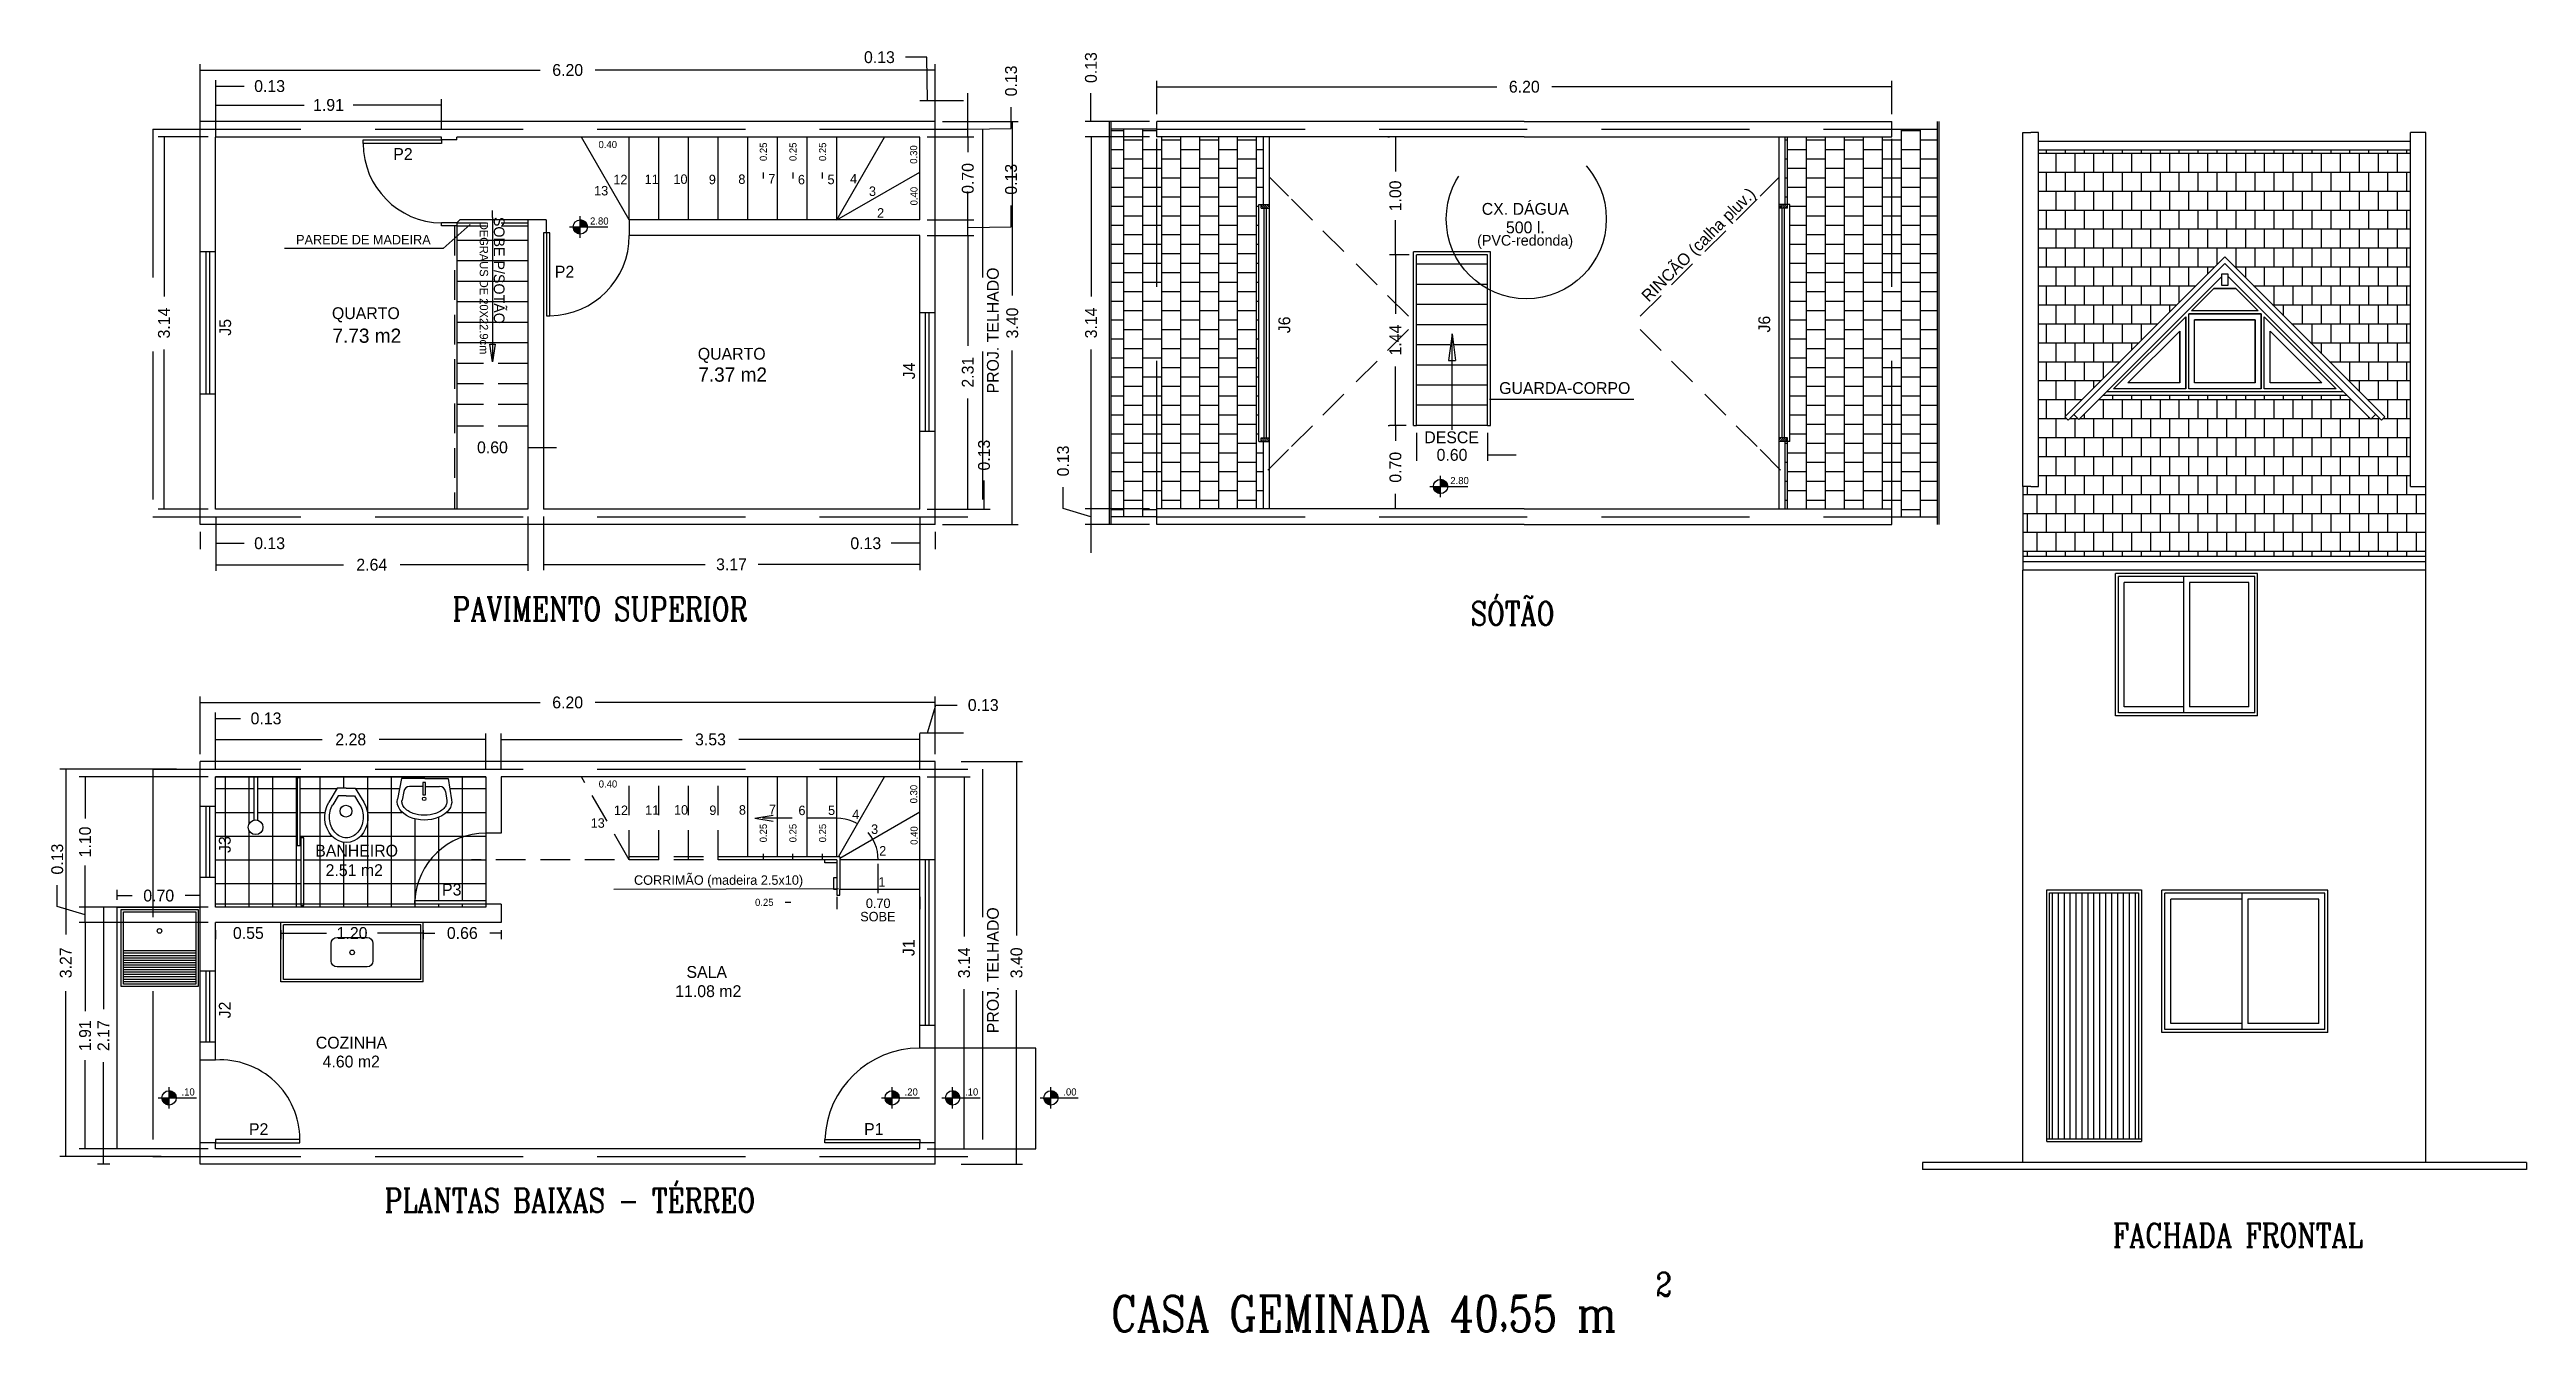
# Model space of a CAD drawing. Extents: x -74 to 202, y -59 to 73.
# Drawn here: x -74.23 to -53.33, y 62.39 to 73.21 of the extents above; entities that cross this region are included whole.
import ezdxf
from ezdxf.enums import TextEntityAlignment as Align

# ---------------------------------------------------------------- set-up
doc = ezdxf.new("R2010")
doc.units = 0
doc.linetypes.add('DASHED2', pattern=[0.375, 0.25, -0.125])
doc.layers.get('0').update_dxf_attribs({"linetype": 'CONTINUOUS'})
doc.layers.get('DEFPOINTS').update_dxf_attribs({"linetype": 'CONTINUOUS'})
for name, color, linetype in [('DIM', 244, 'CONTINUOUS'), ('EQUIPAMENTOS', 1, 'CONTINUOUS'), ('GRAMA', 72, 'CONTINUOUS'), ('JANELA', 5, 'CONTINUOUS'), ('PAREDE', 7, 'CONTINUOUS'), ('PISO', 30, 'CONTINUOUS'), ('PORTA', 1, 'CONTINUOUS'), ('TELHADO', 20, 'CONTINUOUS'), ('TEXTO', 1, 'CONTINUOUS'), ('TEXTO2', 244, 'CONTINUOUS'), ('VISTAL', 30, 'CONTINUOUS'), ('VISTAP', 244, 'CONTINUOUS')]:
    doc.layers.add(name, color=color, linetype=linetype)
doc.styles.add('ROMANC', font='ROMANC.SHX', dxfattribs={"width": 0.8, "height": 0.04})
doc.dimstyles.get("Standard").update_dxf_attribs({"dimscale": 0, "dimtxt": 0.1, "dimasz": 0.12, "dimexe": 0.05, "dimexo": 0.0625, "dimgap": 0.09, "dimtad": 0, "dimzin": 0, "dimtxsty": 'STANDARD', "dimblk1": 'NONE', "dimblk2": 'NONE', "dimsah": 1, "dimcen": 0.09, "dimclrd": 244, "dimclre": 244, "dimclrt": 244, "dimazin": 3, "dimtfac": 1, "dimtdec": 4, "dimtofl": 0, "dimtmove": 0, "dimatfit": 3, "dimtolj": 1, "dimtzin": 0})

msp = doc.modelspace()

# ---------------------------------------------------------------- texts
at = {"layer": 'DIM', "linetype": 'CONTINUOUS'}
for s, height, p in [('CX. DÁGUA', 0.1, (-61.77505, 71.88074)), ('500 l.', 0.1, (-61.77505, 71.71407)), ('PAREDE DE MADEIRA', 0.08, (-71.57835, 71.60848)), ('(PVC-redonda)', 0.09, (-61.77683, 71.59191)), ('7.73 m2', 0.12, (-71.54967, 70.79837)), ('7.37 m2', 0.12, (-68.46293, 70.47006)), ('GUARDA-CORPO', 0.1, (-61.44241, 70.35621))]:
    msp.add_text(s, height=height, dxfattribs=at).set_placement(p, align=Align.MIDDLE)
msp.add_text('RINCÃO (calha pluv.)', height=0.1, rotation=45, dxfattribs=at).set_placement((-60.31392, 71.56576), align=Align.MIDDLE)
at = {"layer": 'TEXTO', "color": 1, "linetype": 'CONTINUOUS'}
msp.add_text('SOBE P/SOTÃO', height=0.09, rotation=270, dxfattribs=at).set_placement((-70.42095, 71.34952), align=Align.MIDDLE)
for s, height, p in [('QUARTO', 0.1, (-71.55755, 70.97512)), ('QUARTO', 0.1, (-68.47081, 70.63262)), ('DESCE', 0.1, (-62.39727, 69.94075)), ('BANHEIRO', 0.1, (-71.63562, 66.45196)), ('SOBE', 0.08, (-67.2379, 65.89559)), ('SALA', 0.1, (-68.6817, 65.42856)), ('COZINHA', 0.1, (-71.67876, 64.83178))]:
    msp.add_text(s, height=height, dxfattribs=at).set_placement(p, align=Align.MIDDLE)
at = {"layer": 'TEXTO', "color": 5, "linetype": 'CONTINUOUS', "style": 'ROMANC', "width": 0.8}
for s, height, p in [('PAVIMENTO SUPERIOR', 0.2, (-69.58295, 68.49193)), (' SÓTÃO', 0.2, (-61.93729, 68.48726)), ('PLANTAS BAIXAS - TÉRREO ', 0.2, (-69.7814, 63.53395)), ('FACHADA FRONTAL  ', 0.2, (-55.65629, 63.20654)), ('CASA GEMINADA 40,55 m', 0.3, (-63.13603, 62.54427)), ('2', 0.2, (-60.6073, 62.79111))]:
    msp.add_text(s, height=height, dxfattribs=at).set_placement(p, align=Align.MIDDLE)
at = {"layer": 'TEXTO', "color": 244, "linetype": 'CONTINUOUS'}
msp.add_text('CORRIMÃO (madeira 2.5x10)', height=0.08, dxfattribs=at).set_placement((-68.58184, 66.20293), align=Align.MIDDLE)
at = {"layer": 'TEXTO2', "linetype": 'CONTINUOUS'}
for s, height, p in [('P2', 0.1, (-71.24449, 72.33222)), ('12', 0.08, (-69.40992, 72.1167)), ('11', 0.08, (-69.14598, 72.11772)), ('10', 0.08, (-68.903, 72.11953)), ('9', 0.08, (-68.63409, 72.1164)), ('8', 0.08, (-68.38507, 72.11909)), ('7', 0.08, (-68.1319, 72.12258)), ('6', 0.08, (-67.8826, 72.11531)), ('5', 0.08, (-67.63275, 72.11586)), ('4', 0.08, (-67.4426, 72.1229)), ('13', 0.08, (-69.57225, 72.02199)), ('3', 0.08, (-67.2832, 72.01739)), ('2.80', 0.06, (-69.5879, 71.76597)), ('2', 0.08, (-67.21473, 71.83533)), ('P2', 0.1, (-69.88123, 71.33926)), ('2.80', 0.06, (-62.33005, 69.57552)), ('13', 0.08, (-69.60134, 66.6853)), ('12', 0.08, (-69.4053, 66.79347)), ('11', 0.08, (-69.14136, 66.79449)), ('10', 0.08, (-68.89839, 66.7963)), ('9', 0.08, (-68.62948, 66.79318)), ('8', 0.08, (-68.38046, 66.79587)), ('7', 0.08, (-68.12729, 66.79936)), ('6', 0.08, (-67.87798, 66.79209)), ('5', 0.08, (-67.62813, 66.79264)), ('4', 0.08, (-67.4245, 66.75928)), ('3', 0.08, (-67.2651, 66.63358)), ('2', 0.08, (-67.19663, 66.45151)), ('2.51 m2', 0.1, (-71.65537, 66.28753)), ('P3', 0.1, (-70.83288, 66.12363)), ('1', 0.08, (-67.20406, 66.18804)), ('11.08 m2', 0.1, (-68.66838, 65.2663)), ('4.60 m2', 0.1, (-71.68087, 64.67245)), ('.10', 0.06, (-73.0572, 64.41578)), ('.20', 0.06, (-66.95647, 64.41578)), ('.10', 0.06, (-66.44655, 64.41578)), ('.00', 0.06, (-65.61716, 64.41578)), ('P2', 0.1, (-72.46202, 64.10245)), ('P1', 0.1, (-67.27194, 64.10245))]:
    msp.add_text(s, height=height, dxfattribs=at).set_placement(p, align=Align.MIDDLE)
at = {"layer": 'TEXTO2', "color": 244, "linetype": 'CONTINUOUS'}
msp.add_text('DEGRAUS DE 20X22.9cm', height=0.07, rotation=270, dxfattribs=at).set_placement((-70.56123, 71.20007), align=Align.MIDDLE)
at = {"layer": 'TEXTO2', "linetype": 'DASHED2'}
for p in [(-66.21744, 70.31093), (-66.21744, 64.91135)]:
    msp.add_text('PROJ. TELHADO', height=0.1, rotation=90, dxfattribs=at).set_placement(p)
at = {"layer": 'TEXTO2', "linetype": 'CONTINUOUS'}
for s, p in [('J5', (-72.74382, 70.8687)), ('J6', (-63.80866, 70.88944)), ('J6', (-59.75917, 70.89558)), ('J4', (-66.97358, 70.50086)), ('J3', (-72.74782, 66.50338)), ('J1', (-66.97758, 65.63266)), ('J2', (-72.74782, 65.10746))]:
    msp.add_text(s, height=0.1, rotation=90, dxfattribs=at).set_placement(p, align=Align.MIDDLE)

# ---------------------------------------------------------------- blocks, each defined once
blk = doc.blocks.new('*D245')
at = {"color": 244, "linetype": 'BYBLOCK'}
for p, q in [((11.511, 14.37), (11.511, 14.265)), ((12.211, 14.37), (12.211, 14.265))]:
    blk.add_line(p, q, dxfattribs=at)
at = {"layer": 'DEFPOINTS', "color": 0, "linetype": 'BYBLOCK'}
for p in [(11.511, 14.433), (12.211, 14.433), (12.211, 14.315)]:
    blk.add_point(p, dxfattribs=at)
at = {"color": 244, "linetype": 'BYBLOCK', "insert": (11.861, 14.315), "char_height": 0.08, "attachment_point": 5}
blk.add_mtext('\\A1;0.70', dxfattribs=at)
blk = doc.blocks.new('_NONE')
blk = doc.blocks.new('*D242')
at = {"color": 244, "linetype": 'BYBLOCK'}
for p, q in [((6.141, 7.617), (6.141, 7.898)), ((6.141, 7.848), (9.009, 7.848)), ((12.341, 7.848), (9.473, 7.848)), ((12.341, 7.617), (12.341, 7.898))]:
    blk.add_line(p, q, dxfattribs=at)
at = {"layer": 'DEFPOINTS', "color": 0, "linetype": 'BYBLOCK'}
for p in [(12.341, 7.848), (6.141, 7.555), (12.341, 7.555)]:
    blk.add_point(p, dxfattribs=at)
at = {"color": 244, "linetype": 'BYBLOCK', "insert": (9.241, 7.848), "char_height": 0.1, "attachment_point": 5}
blk.add_mtext('\\A1;6.20', dxfattribs=at)
blk = doc.blocks.new('*X121')
at = {"color": 0, "linetype": 'CONTINUOUS'}
for p, q in [((5.76, 0.64), (5.654, 0.64)), ((5.76, -2.617), (5.76, 0.653)), ((5.92, -2.617), (5.92, 0.653)), ((6.039, 0.64), (5.92, 0.64)), ((12.32, -2.617), (12.32, 0.653)), ((12.48, 0.64), (12.32, 0.64)), ((12.48, -2.617), (12.48, 0.653)), ((5.76, 0.48), (5.654, 0.48)), ((5.92, 0.56), (5.76, 0.56)), ((6.039, 0.48), (5.92, 0.48)), ((6.08, 0.48), (6.039, 0.48)), ((6.08, -2.552), (6.08, 0.588)), ((6.139, 0.56), (6.08, 0.56)), ((6.189, 0.56), (6.139, 0.56)), ((6.24, 0.56), (6.189, 0.56)), ((6.24, -2.552), (6.24, 0.588)), ((6.4, 0.48), (6.24, 0.48)), ((6.4, -2.552), (6.4, 0.588)), ((6.56, 0.56), (6.4, 0.56)), ((6.56, -2.552), (6.56, 0.588)), ((6.72, 0.48), (6.56, 0.48)), ((6.72, -2.552), (6.72, 0.588)), ((6.88, 0.56), (6.72, 0.56)), ((6.88, -2.552), (6.88, 0.588)), ((6.939, 0.48), (6.88, 0.48)), ((11.36, 0.56), (11.339, 0.56)), ((11.36, 0.018), (11.36, 0.588)), ((11.52, 0.48), (11.36, 0.48)), ((11.52, -2.552), (11.52, 0.588)), ((11.68, 0.56), (11.52, 0.56)), ((11.68, -2.552), (11.68, 0.588)), ((11.84, 0.48), (11.68, 0.48)), ((11.84, -2.552), (11.84, 0.588)), ((12, 0.56), (11.84, 0.56)), ((12, -2.552), (12, 0.588)), ((12.089, 0.48), (12, 0.48)), ((12.139, 0.48), (12.089, 0.48)), ((12.16, 0.48), (12.139, 0.48)), ((12.16, -2.552), (12.16, 0.588)), ((12.239, 0.56), (12.16, 0.56)), ((12.32, 0.56), (12.239, 0.56)), ((12.48, 0.48), (12.32, 0.48)), ((12.624, 0.56), (12.48, 0.56)), ((5.76, 0.32), (5.654, 0.32)), ((5.92, 0.4), (5.76, 0.4)), ((5.92, 0.24), (5.76, 0.24)), ((6.039, 0.32), (5.92, 0.32)), ((6.08, 0.32), (6.039, 0.32)), ((6.139, 0.4), (6.08, 0.4)), ((6.139, 0.24), (6.08, 0.24)), ((6.189, 0.4), (6.139, 0.4)), ((6.189, 0.24), (6.139, 0.24)), ((6.24, 0.4), (6.189, 0.4)), ((6.24, 0.24), (6.189, 0.24)), ((6.4, 0.32), (6.24, 0.32)), ((6.56, 0.4), (6.4, 0.4)), ((6.56, 0.24), (6.4, 0.24)), ((6.72, 0.32), (6.56, 0.32)), ((6.88, 0.4), (6.72, 0.4)), ((6.88, 0.24), (6.72, 0.24)), ((6.939, 0.32), (6.88, 0.32)), ((11.36, 0.4), (11.339, 0.4)), ((11.36, 0.24), (11.339, 0.24)), ((11.52, 0.32), (11.36, 0.32)), ((11.68, 0.4), (11.52, 0.4)), ((11.68, 0.24), (11.52, 0.24)), ((11.84, 0.32), (11.68, 0.32)), ((12, 0.4), (11.84, 0.4)), ((12, 0.24), (11.84, 0.24)), ((12.089, 0.32), (12, 0.32)), ((12.139, 0.32), (12.089, 0.32)), ((12.16, 0.32), (12.139, 0.32)), ((12.239, 0.4), (12.16, 0.4)), ((12.239, 0.24), (12.16, 0.24)), ((12.32, 0.4), (12.239, 0.4)), ((12.32, 0.24), (12.239, 0.24)), ((12.48, 0.32), (12.32, 0.32)), ((12.624, 0.4), (12.48, 0.4)), ((12.624, 0.24), (12.48, 0.24)), ((5.76, 0.16), (5.654, 0.16)), ((5.76, 0), (5.654, 0)), ((5.92, 0.08), (5.76, 0.08)), ((6.039, 0.16), (5.92, 0.16)), ((6.039, 0), (5.92, 0)), ((6.08, 0.16), (6.039, 0.16)), ((6.08, 0), (6.039, 0)), ((6.139, 0.08), (6.08, 0.08)), ((6.189, 0.08), (6.139, 0.08)), ((6.24, 0.08), (6.189, 0.08)), ((6.4, 0.16), (6.24, 0.16)), ((6.4, 0), (6.24, 0)), ((6.56, 0.08), (6.4, 0.08)), ((6.72, 0.16), (6.56, 0.16)), ((6.72, 0), (6.56, 0)), ((6.88, 0.08), (6.72, 0.08)), ((6.939, 0.16), (6.88, 0.16)), ((6.899, 0), (6.88, 0)), ((11.36, 0.08), (11.339, 0.08)), ((11.52, 0.16), (11.36, 0.16)), ((11.52, 0), (11.379, 0)), ((11.68, 0.08), (11.52, 0.08)), ((11.84, 0.16), (11.68, 0.16)), ((11.84, 0), (11.68, 0)), ((12, 0.08), (11.84, 0.08)), ((12.089, 0.16), (12, 0.16)), ((12.089, 0), (12, 0)), ((12.139, 0.16), (12.089, 0.16)), ((12.139, 0), (12.089, 0)), ((12.16, 0.16), (12.139, 0.16)), ((12.16, 0), (12.139, 0)), ((12.239, 0.08), (12.16, 0.08)), ((12.32, 0.08), (12.239, 0.08)), ((12.48, 0.16), (12.32, 0.16)), ((12.48, 0), (12.32, 0)), ((12.624, 0.08), (12.48, 0.08)), ((5.76, -0.16), (5.654, -0.16)), ((5.92, -0.08), (5.76, -0.08)), ((6.039, -0.16), (5.92, -0.16)), ((6.08, -0.16), (6.039, -0.16)), ((6.139, -0.08), (6.08, -0.08)), ((6.189, -0.08), (6.139, -0.08)), ((6.24, -0.08), (6.189, -0.08)), ((6.4, -0.16), (6.24, -0.16)), ((6.56, -0.08), (6.4, -0.08)), ((6.72, -0.16), (6.56, -0.16)), ((6.88, -0.08), (6.72, -0.08)), ((6.899, -0.16), (6.88, -0.16)), ((11.52, -0.16), (11.379, -0.16)), ((11.68, -0.08), (11.52, -0.08)), ((11.84, -0.16), (11.68, -0.16)), ((12, -0.08), (11.84, -0.08)), ((12.089, -0.16), (12, -0.16)), ((12.139, -0.16), (12.089, -0.16)), ((12.16, -0.16), (12.139, -0.16)), ((12.239, -0.08), (12.16, -0.08)), ((12.32, -0.08), (12.239, -0.08)), ((12.48, -0.16), (12.32, -0.16)), ((12.624, -0.08), (12.48, -0.08)), ((5.76, -0.32), (5.654, -0.32)), ((5.92, -0.24), (5.76, -0.24)), ((5.92, -0.4), (5.76, -0.4)), ((6.039, -0.32), (5.92, -0.32)), ((6.08, -0.32), (6.039, -0.32)), ((6.139, -0.24), (6.08, -0.24)), ((6.139, -0.4), (6.08, -0.4)), ((6.189, -0.24), (6.139, -0.24)), ((6.189, -0.4), (6.139, -0.4)), ((6.24, -0.24), (6.189, -0.24)), ((6.24, -0.4), (6.189, -0.4)), ((6.4, -0.32), (6.24, -0.32)), ((6.56, -0.24), (6.4, -0.24)), ((6.56, -0.4), (6.4, -0.4)), ((6.72, -0.32), (6.56, -0.32)), ((6.88, -0.24), (6.72, -0.24)), ((6.88, -0.4), (6.72, -0.4)), ((6.899, -0.32), (6.88, -0.32)), ((11.52, -0.32), (11.379, -0.32)), ((11.68, -0.24), (11.52, -0.24)), ((11.68, -0.4), (11.52, -0.4)), ((11.84, -0.32), (11.68, -0.32)), ((12, -0.24), (11.84, -0.24)), ((12, -0.4), (11.84, -0.4)), ((12.089, -0.32), (12, -0.32)), ((12.139, -0.32), (12.089, -0.32)), ((12.16, -0.32), (12.139, -0.32)), ((12.239, -0.24), (12.16, -0.24)), ((12.239, -0.4), (12.16, -0.4)), ((12.32, -0.24), (12.239, -0.24)), ((12.32, -0.4), (12.239, -0.4)), ((12.48, -0.32), (12.32, -0.32)), ((12.624, -0.24), (12.48, -0.24)), ((12.624, -0.4), (12.48, -0.4)), ((5.76, -0.48), (5.654, -0.48)), ((5.92, -0.56), (5.76, -0.56)), ((6.039, -0.48), (5.92, -0.48)), ((6.08, -0.48), (6.039, -0.48)), ((6.139, -0.56), (6.08, -0.56)), ((6.189, -0.56), (6.139, -0.56)), ((6.24, -0.56), (6.189, -0.56)), ((6.4, -0.48), (6.24, -0.48)), ((6.56, -0.56), (6.4, -0.56)), ((6.72, -0.48), (6.56, -0.48)), ((6.88, -0.56), (6.72, -0.56)), ((6.899, -0.48), (6.88, -0.48)), ((11.52, -0.48), (11.379, -0.48)), ((11.68, -0.56), (11.52, -0.56)), ((11.84, -0.48), (11.68, -0.48)), ((12, -0.56), (11.84, -0.56)), ((12.089, -0.48), (12, -0.48)), ((12.139, -0.48), (12.089, -0.48)), ((12.16, -0.48), (12.139, -0.48)), ((12.239, -0.56), (12.16, -0.56)), ((12.32, -0.56), (12.239, -0.56)), ((12.48, -0.48), (12.32, -0.48)), ((12.624, -0.56), (12.48, -0.56)), ((5.76, -0.64), (5.654, -0.64)), ((5.76, -0.8), (5.654, -0.8)), ((5.92, -0.72), (5.76, -0.72)), ((6.039, -0.64), (5.92, -0.64)), ((6.039, -0.8), (5.92, -0.8)), ((6.08, -0.64), (6.039, -0.64)), ((6.08, -0.8), (6.039, -0.8)), ((6.139, -0.72), (6.08, -0.72)), ((6.189, -0.72), (6.139, -0.72)), ((6.24, -0.72), (6.189, -0.72)), ((6.4, -0.64), (6.24, -0.64)), ((6.4, -0.8), (6.24, -0.8)), ((6.56, -0.72), (6.4, -0.72)), ((6.72, -0.64), (6.56, -0.64)), ((6.72, -0.8), (6.56, -0.8)), ((6.88, -0.72), (6.72, -0.72)), ((6.899, -0.64), (6.88, -0.64)), ((6.899, -0.8), (6.88, -0.8)), ((11.52, -0.64), (11.379, -0.64)), ((11.52, -0.8), (11.379, -0.8)), ((11.68, -0.72), (11.52, -0.72)), ((11.84, -0.64), (11.68, -0.64)), ((11.84, -0.8), (11.68, -0.8)), ((12, -0.72), (11.84, -0.72)), ((12.089, -0.64), (12, -0.64)), ((12.089, -0.8), (12, -0.8)), ((12.139, -0.64), (12.089, -0.64)), ((12.139, -0.8), (12.089, -0.8)), ((12.16, -0.64), (12.139, -0.64)), ((12.16, -0.8), (12.139, -0.8)), ((12.239, -0.72), (12.16, -0.72)), ((12.32, -0.72), (12.239, -0.72)), ((12.48, -0.64), (12.32, -0.64)), ((12.48, -0.8), (12.32, -0.8)), ((12.624, -0.72), (12.48, -0.72)), ((5.76, -0.96), (5.654, -0.96)), ((5.92, -0.88), (5.76, -0.88)), ((5.92, -1.04), (5.76, -1.04)), ((6.039, -0.96), (5.92, -0.96)), ((6.08, -0.96), (6.039, -0.96)), ((6.139, -0.88), (6.08, -0.88)), ((6.139, -1.04), (6.08, -1.04)), ((6.189, -0.88), (6.139, -0.88)), ((6.189, -1.04), (6.139, -1.04)), ((6.24, -0.88), (6.189, -0.88)), ((6.24, -1.04), (6.189, -1.04)), ((6.4, -0.96), (6.24, -0.96)), ((6.56, -0.88), (6.4, -0.88)), ((6.56, -1.04), (6.4, -1.04)), ((6.72, -0.96), (6.56, -0.96)), ((6.88, -0.88), (6.72, -0.88)), ((6.88, -1.04), (6.72, -1.04)), ((6.899, -0.96), (6.88, -0.96)), ((11.52, -0.96), (11.379, -0.96)), ((11.68, -0.88), (11.52, -0.88)), ((11.68, -1.04), (11.52, -1.04)), ((11.84, -0.96), (11.68, -0.96)), ((12, -0.88), (11.84, -0.88)), ((12, -1.04), (11.84, -1.04)), ((12.089, -0.96), (12, -0.96)), ((12.139, -0.96), (12.089, -0.96)), ((12.16, -0.96), (12.139, -0.96)), ((12.239, -0.88), (12.16, -0.88)), ((12.239, -1.04), (12.16, -1.04)), ((12.32, -0.88), (12.239, -0.88)), ((12.32, -1.04), (12.239, -1.04)), ((12.48, -0.96), (12.32, -0.96)), ((12.624, -0.88), (12.48, -0.88)), ((12.624, -1.04), (12.48, -1.04)), ((5.76, -1.12), (5.654, -1.12)), ((5.92, -1.2), (5.76, -1.2)), ((6.039, -1.12), (5.92, -1.12)), ((6.08, -1.12), (6.039, -1.12)), ((6.139, -1.2), (6.08, -1.2)), ((6.189, -1.2), (6.139, -1.2)), ((6.24, -1.2), (6.189, -1.2)), ((6.4, -1.12), (6.24, -1.12)), ((6.56, -1.2), (6.4, -1.2)), ((6.72, -1.12), (6.56, -1.12)), ((6.88, -1.2), (6.72, -1.2)), ((6.899, -1.12), (6.88, -1.12)), ((11.52, -1.12), (11.379, -1.12)), ((11.68, -1.2), (11.52, -1.2)), ((11.84, -1.12), (11.68, -1.12)), ((12, -1.2), (11.84, -1.2)), ((12.089, -1.12), (12, -1.12)), ((12.139, -1.12), (12.089, -1.12)), ((12.16, -1.12), (12.139, -1.12)), ((12.239, -1.2), (12.16, -1.2)), ((12.32, -1.2), (12.239, -1.2)), ((12.48, -1.12), (12.32, -1.12)), ((12.624, -1.2), (12.48, -1.2)), ((5.76, -1.28), (5.654, -1.28)), ((5.76, -1.44), (5.654, -1.44)), ((5.92, -1.36), (5.76, -1.36)), ((6.039, -1.28), (5.92, -1.28)), ((6.039, -1.44), (5.92, -1.44)), ((6.08, -1.28), (6.039, -1.28)), ((6.08, -1.44), (6.039, -1.44)), ((6.139, -1.36), (6.08, -1.36)), ((6.189, -1.36), (6.139, -1.36)), ((6.24, -1.36), (6.189, -1.36)), ((6.4, -1.28), (6.24, -1.28)), ((6.4, -1.44), (6.24, -1.44)), ((6.56, -1.36), (6.4, -1.36)), ((6.72, -1.28), (6.56, -1.28)), ((6.72, -1.44), (6.56, -1.44)), ((6.88, -1.36), (6.72, -1.36)), ((6.899, -1.28), (6.88, -1.28)), ((6.899, -1.44), (6.88, -1.44)), ((11.52, -1.28), (11.379, -1.28)), ((11.52, -1.44), (11.379, -1.44)), ((11.68, -1.36), (11.52, -1.36)), ((11.84, -1.28), (11.68, -1.28)), ((11.84, -1.44), (11.68, -1.44)), ((12, -1.36), (11.84, -1.36)), ((12.089, -1.28), (12, -1.28)), ((12.089, -1.44), (12, -1.44)), ((12.139, -1.28), (12.089, -1.28)), ((12.139, -1.44), (12.089, -1.44)), ((12.16, -1.28), (12.139, -1.28)), ((12.16, -1.44), (12.139, -1.44)), ((12.239, -1.36), (12.16, -1.36)), ((12.32, -1.36), (12.239, -1.36)), ((12.48, -1.28), (12.32, -1.28)), ((12.48, -1.44), (12.32, -1.44)), ((12.624, -1.36), (12.48, -1.36)), ((5.76, -1.6), (5.654, -1.6)), ((5.92, -1.52), (5.76, -1.52)), ((6.039, -1.6), (5.92, -1.6)), ((6.08, -1.6), (6.039, -1.6)), ((6.139, -1.52), (6.08, -1.52)), ((6.189, -1.52), (6.139, -1.52)), ((6.24, -1.52), (6.189, -1.52)), ((6.4, -1.6), (6.24, -1.6)), ((6.56, -1.52), (6.4, -1.52)), ((6.72, -1.6), (6.56, -1.6)), ((6.88, -1.52), (6.72, -1.52)), ((6.899, -1.6), (6.88, -1.6)), ((11.52, -1.6), (11.379, -1.6)), ((11.68, -1.52), (11.52, -1.52)), ((11.84, -1.6), (11.68, -1.6)), ((12, -1.52), (11.84, -1.52)), ((12.089, -1.6), (12, -1.6)), ((12.139, -1.6), (12.089, -1.6)), ((12.16, -1.6), (12.139, -1.6)), ((12.239, -1.52), (12.16, -1.52)), ((12.32, -1.52), (12.239, -1.52)), ((12.48, -1.6), (12.32, -1.6)), ((12.624, -1.52), (12.48, -1.52)), ((5.76, -1.76), (5.654, -1.76)), ((5.92, -1.68), (5.76, -1.68)), ((5.92, -1.84), (5.76, -1.84)), ((6.039, -1.76), (5.92, -1.76)), ((6.08, -1.76), (6.039, -1.76)), ((6.139, -1.68), (6.08, -1.68)), ((6.139, -1.84), (6.08, -1.84)), ((6.189, -1.68), (6.139, -1.68)), ((6.189, -1.84), (6.139, -1.84)), ((6.24, -1.68), (6.189, -1.68)), ((6.24, -1.84), (6.189, -1.84)), ((6.4, -1.76), (6.24, -1.76)), ((6.56, -1.68), (6.4, -1.68)), ((6.56, -1.84), (6.4, -1.84)), ((6.72, -1.76), (6.56, -1.76)), ((6.88, -1.68), (6.72, -1.68)), ((6.88, -1.84), (6.72, -1.84)), ((6.899, -1.76), (6.88, -1.76)), ((11.52, -1.76), (11.379, -1.76)), ((11.68, -1.68), (11.52, -1.68)), ((11.68, -1.84), (11.52, -1.84)), ((11.84, -1.76), (11.68, -1.76)), ((12, -1.68), (11.84, -1.68)), ((12, -1.84), (11.84, -1.84)), ((12.089, -1.76), (12, -1.76)), ((12.139, -1.76), (12.089, -1.76)), ((12.16, -1.76), (12.139, -1.76)), ((12.239, -1.68), (12.16, -1.68)), ((12.239, -1.84), (12.16, -1.84)), ((12.32, -1.68), (12.239, -1.68)), ((12.32, -1.84), (12.239, -1.84)), ((12.48, -1.76), (12.32, -1.76)), ((12.624, -1.68), (12.48, -1.68)), ((12.624, -1.84), (12.48, -1.84)), ((5.76, -1.92), (5.654, -1.92)), ((5.76, -2.08), (5.654, -2.08)), ((5.92, -2), (5.76, -2)), ((6.039, -1.92), (5.92, -1.92)), ((6.039, -2.08), (5.92, -2.08)), ((6.08, -1.92), (6.039, -1.92)), ((6.08, -2.08), (6.039, -2.08)), ((6.139, -2), (6.08, -2)), ((6.189, -2), (6.139, -2)), ((6.24, -2), (6.189, -2)), ((6.4, -1.92), (6.24, -1.92)), ((6.4, -2.08), (6.24, -2.08)), ((6.56, -2), (6.4, -2)), ((6.72, -1.92), (6.56, -1.92)), ((6.72, -2.08), (6.56, -2.08)), ((6.88, -2), (6.72, -2)), ((6.899, -1.92), (6.88, -1.92)), ((6.939, -2.08), (6.88, -2.08)), ((11.36, -2), (11.339, -2)), ((11.36, -2.552), (11.36, -1.982)), ((11.52, -2.08), (11.36, -2.08)), ((11.52, -1.92), (11.379, -1.92)), ((11.68, -2), (11.52, -2)), ((11.84, -1.92), (11.68, -1.92)), ((11.84, -2.08), (11.68, -2.08)), ((12, -2), (11.84, -2)), ((12.089, -1.92), (12, -1.92)), ((12.089, -2.08), (12, -2.08)), ((12.139, -1.92), (12.089, -1.92)), ((12.139, -2.08), (12.089, -2.08)), ((12.16, -1.92), (12.139, -1.92)), ((12.16, -2.08), (12.139, -2.08)), ((12.239, -2), (12.16, -2)), ((12.32, -2), (12.239, -2)), ((12.48, -1.92), (12.32, -1.92)), ((12.48, -2.08), (12.32, -2.08)), ((12.624, -2), (12.48, -2)), ((5.76, -2.24), (5.654, -2.24)), ((5.92, -2.16), (5.76, -2.16)), ((6.039, -2.24), (5.92, -2.24)), ((6.08, -2.24), (6.039, -2.24)), ((6.139, -2.16), (6.08, -2.16)), ((6.189, -2.16), (6.139, -2.16)), ((6.24, -2.16), (6.189, -2.16)), ((6.4, -2.24), (6.24, -2.24)), ((6.56, -2.16), (6.4, -2.16)), ((6.72, -2.24), (6.56, -2.24)), ((6.88, -2.16), (6.72, -2.16)), ((6.939, -2.24), (6.88, -2.24)), ((11.36, -2.16), (11.339, -2.16)), ((11.52, -2.24), (11.36, -2.24)), ((11.68, -2.16), (11.52, -2.16)), ((11.84, -2.24), (11.68, -2.24)), ((12, -2.16), (11.84, -2.16)), ((12.089, -2.24), (12, -2.24)), ((12.139, -2.24), (12.089, -2.24)), ((12.16, -2.24), (12.139, -2.24)), ((12.239, -2.16), (12.16, -2.16)), ((12.32, -2.16), (12.239, -2.16)), ((12.48, -2.24), (12.32, -2.24)), ((12.624, -2.16), (12.48, -2.16)), ((5.76, -2.4), (5.654, -2.4)), ((5.92, -2.32), (5.76, -2.32)), ((5.92, -2.48), (5.76, -2.48)), ((6.039, -2.4), (5.92, -2.4)), ((6.08, -2.4), (6.039, -2.4)), ((6.139, -2.32), (6.08, -2.32)), ((6.139, -2.48), (6.08, -2.48)), ((6.189, -2.32), (6.139, -2.32)), ((6.189, -2.48), (6.139, -2.48)), ((6.24, -2.32), (6.189, -2.32)), ((6.24, -2.48), (6.189, -2.48)), ((6.4, -2.4), (6.24, -2.4)), ((6.56, -2.32), (6.4, -2.32)), ((6.56, -2.48), (6.4, -2.48)), ((6.72, -2.4), (6.56, -2.4)), ((6.88, -2.32), (6.72, -2.32)), ((6.88, -2.48), (6.72, -2.48)), ((6.939, -2.4), (6.88, -2.4)), ((11.36, -2.32), (11.339, -2.32)), ((11.36, -2.48), (11.339, -2.48)), ((11.52, -2.4), (11.36, -2.4)), ((11.68, -2.32), (11.52, -2.32)), ((11.68, -2.48), (11.52, -2.48)), ((11.84, -2.4), (11.68, -2.4)), ((12, -2.32), (11.84, -2.32)), ((12, -2.48), (11.84, -2.48)), ((12.089, -2.4), (12, -2.4)), ((12.139, -2.4), (12.089, -2.4)), ((12.16, -2.4), (12.139, -2.4)), ((12.239, -2.32), (12.16, -2.32)), ((12.239, -2.48), (12.16, -2.48)), ((12.32, -2.32), (12.239, -2.32)), ((12.32, -2.48), (12.239, -2.48)), ((12.48, -2.4), (12.32, -2.4)), ((12.624, -2.32), (12.48, -2.32)), ((12.624, -2.48), (12.48, -2.48)), ((5.76, -2.56), (5.654, -2.56)), ((6.039, -2.56), (5.92, -2.56)), ((12.48, -2.56), (12.32, -2.56))]:
    blk.add_line(p, q, dxfattribs=at)
blk = doc.blocks.new('*D227')
at = {"color": 244, "linetype": 'BYBLOCK'}
for p, q in [((8.681, 15.445), (8.681, 15.748)), ((8.681, 15.698), (10.206, 15.698)), ((12.211, 15.698), (10.686, 15.698)), ((12.211, 15.445), (12.211, 15.748))]:
    blk.add_line(p, q, dxfattribs=at)
at = {"layer": 'DEFPOINTS', "color": 0, "linetype": 'BYBLOCK'}
for p in [(12.211, 15.698), (8.681, 15.383), (12.211, 15.383)]:
    blk.add_point(p, dxfattribs=at)
at = {"color": 244, "linetype": 'BYBLOCK', "insert": (10.446, 15.698), "char_height": 0.1, "attachment_point": 5}
blk.add_mtext('\\A1;3.53', dxfattribs=at)
blk = doc.blocks.new('*D208')
at = {"color": 244, "linetype": 'BYBLOCK'}
for p, q in [((6.141, 15.575), (6.141, 16.06)), ((6.141, 16.01), (9.009, 16.01)), ((12.341, 16.01), (9.473, 16.01)), ((12.341, 15.575), (12.341, 16.06))]:
    blk.add_line(p, q, dxfattribs=at)
at = {"layer": 'DEFPOINTS', "color": 0, "linetype": 'BYBLOCK'}
for p in [(12.341, 16.01), (6.141, 15.513), (12.341, 15.513)]:
    blk.add_point(p, dxfattribs=at)
at = {"color": 244, "linetype": 'BYBLOCK', "insert": (9.241, 16.01), "char_height": 0.1, "attachment_point": 5}
blk.add_mtext('\\A1;6.20', dxfattribs=at)
blk = doc.blocks.new('*D241')
at = {"color": 244, "linetype": 'BYBLOCK'}
for p, q in [((5.35, 4.29), (5.35, 4.47)), ((5.585, 4.22), (5.35, 4.29)), ((5.585, 4.285), (5.585, 4.285)), ((5.585, 4.285), (5.585, 4.155)), ((6.079, 4.155), (5.535, 4.155)), ((5.585, 4.155), (5.585, 3.915))]:
    blk.add_line(p, q, dxfattribs=at)
at = {"layer": 'DEFPOINTS', "color": 0, "linetype": 'BYBLOCK'}
for p in [(6.141, 4.285), (5.585, 4.155), (6.141, 4.155)]:
    blk.add_point(p, dxfattribs=at)
at = {"color": 244, "linetype": 'BYBLOCK', "insert": (5.35, 4.56), "char_height": 0.1, "attachment_point": 4, "rotation": 90}
blk.add_mtext('\\A1;0.13', dxfattribs=at)
blk = doc.blocks.new('*D261')
at = {"color": 244, "linetype": 'BYBLOCK'}
for p, q in [((6.079, 7.425), (5.536, 7.425)), ((5.586, 7.425), (5.586, 6.078)), ((5.586, 4.285), (5.586, 5.632)), ((6.079, 4.285), (5.536, 4.285))]:
    blk.add_line(p, q, dxfattribs=at)
at = {"layer": 'DEFPOINTS', "color": 0, "linetype": 'BYBLOCK'}
for p in [(5.586, 7.425), (6.141, 7.425), (6.141, 4.285)]:
    blk.add_point(p, dxfattribs=at)
at = {"color": 244, "linetype": 'BYBLOCK', "insert": (5.586, 5.855), "char_height": 0.1, "attachment_point": 5, "rotation": 90}
blk.add_mtext('\\A1;3.14', dxfattribs=at)
blk = doc.blocks.new('*D260')
at = {"color": 244, "linetype": 'BYBLOCK'}
for p, q in [((8.09, 7.425), (8.103, 7.425)), ((8.153, 7.425), (8.153, 7.134)), ((8.153, 6.43), (8.153, 6.721))]:
    blk.add_line(p, q, dxfattribs=at)
at = {"layer": 'DEFPOINTS', "color": 0, "linetype": 'BYBLOCK'}
for p in [(8.153, 7.425), (8.153, 7.425), (8.331, 6.43)]:
    blk.add_point(p, dxfattribs=at)
at = {"color": 244, "linetype": 'BYBLOCK', "insert": (8.153, 6.927), "char_height": 0.1, "attachment_point": 5, "rotation": 90}
blk.add_mtext('\\A1;1.00', dxfattribs=at)
blk = doc.blocks.new('*D259')
at = {"color": 244, "linetype": 'BYBLOCK'}
for p, q in [((8.269, 6.43), (8.103, 6.43)), ((8.153, 6.43), (8.153, 5.933)), ((8.153, 4.99), (8.153, 5.487)), ((8.091, 4.99), (8.103, 4.99))]:
    blk.add_line(p, q, dxfattribs=at)
at = {"layer": 'DEFPOINTS', "color": 0, "linetype": 'BYBLOCK'}
for p in [(8.153, 6.43), (8.331, 6.43), (8.154, 4.99)]:
    blk.add_point(p, dxfattribs=at)
at = {"color": 244, "linetype": 'BYBLOCK', "insert": (8.153, 5.71), "char_height": 0.1, "attachment_point": 5, "rotation": 90}
blk.add_mtext('\\A1;1.44', dxfattribs=at)
blk = doc.blocks.new('*X189')
at = {"color": 0, "linetype": 'CONTINUOUS'}
for p, q in [((7.713, 11.125), (7.72, 11.132)), ((7.713, 11.127), (7.718, 11.132)), ((7.713, 11.128), (7.716, 11.132)), ((7.713, 11.13), (7.715, 11.132)), ((7.714, 11.119), (7.727, 11.132)), ((7.714, 11.121), (7.725, 11.132)), ((7.714, 11.122), (7.723, 11.132)), ((7.714, 11.124), (7.722, 11.132)), ((7.715, 11.115), (7.732, 11.132)), ((7.715, 11.116), (7.73, 11.132)), ((7.715, 11.118), (7.729, 11.132)), ((7.716, 11.112), (7.736, 11.132)), ((7.716, 11.114), (7.734, 11.132)), ((7.717, 11.11), (7.739, 11.132)), ((7.717, 11.111), (7.738, 11.132)), ((7.718, 11.107), (7.743, 11.132)), ((7.718, 11.108), (7.741, 11.132)), ((7.719, 11.105), (7.746, 11.132)), ((7.719, 11.106), (7.745, 11.132)), ((7.72, 11.104), (7.748, 11.132)), ((7.721, 11.101), (7.752, 11.132)), ((7.721, 11.102), (7.75, 11.132)), ((7.722, 11.1), (7.753, 11.132)), ((7.723, 11.098), (7.757, 11.132)), ((7.723, 11.099), (7.755, 11.132)), ((7.724, 11.097), (7.759, 11.132)), ((7.725, 11.096), (7.761, 11.132)), ((7.726, 11.094), (7.764, 11.132)), ((7.726, 11.095), (7.762, 11.132)), ((7.727, 11.093), (7.766, 11.132)), ((7.728, 11.092), (7.768, 11.132)), ((7.729, 11.091), (7.769, 11.132)), ((7.73, 11.09), (7.771, 11.132)), ((7.731, 11.089), (7.773, 11.132)), ((7.731, 11.088), (7.773, 11.13)), ((7.732, 11.088), (7.773, 11.128)), ((7.733, 11.087), (7.773, 11.127)), ((7.734, 11.086), (7.773, 11.125)), ((7.735, 11.085), (7.773, 11.123)), ((7.736, 11.084), (7.773, 11.121)), ((7.737, 11.084), (7.773, 11.12)), ((7.738, 11.083), (7.773, 11.118)), ((7.739, 11.082), (7.773, 11.116)), ((7.74, 11.081), (7.773, 11.114)), ((7.741, 11.081), (7.773, 11.113)), ((7.742, 11.08), (7.773, 11.111)), ((7.744, 11.079), (7.773, 11.109)), ((7.745, 11.079), (7.773, 11.107)), ((7.746, 11.078), (7.773, 11.106)), ((7.747, 11.077), (7.773, 11.104)), ((7.748, 11.077), (7.773, 11.102)), ((7.749, 11.076), (7.773, 11.1)), ((7.751, 11.076), (7.773, 11.098)), ((7.752, 11.075), (7.773, 11.097)), ((7.753, 11.075), (7.773, 11.095)), ((7.755, 11.074), (7.773, 11.093)), ((7.756, 11.074), (7.773, 11.091)), ((7.757, 11.074), (7.773, 11.09)), ((7.759, 11.073), (7.773, 11.088)), ((7.76, 11.073), (7.773, 11.086)), ((7.762, 11.073), (7.773, 11.084)), ((7.763, 11.072), (7.773, 11.083)), ((7.765, 11.072), (7.773, 11.081)), ((7.766, 11.072), (7.773, 11.079)), ((7.768, 11.072), (7.773, 11.077)), ((7.773, 11.185), (7.78, 11.192)), ((7.773, 11.187), (7.778, 11.192)), ((7.773, 11.189), (7.776, 11.192)), ((7.773, 11.19), (7.775, 11.192)), ((7.773, 11.178), (7.786, 11.191)), ((7.773, 11.18), (7.784, 11.191)), ((7.773, 11.182), (7.783, 11.191)), ((7.773, 11.183), (7.781, 11.191)), ((7.773, 11.174), (7.789, 11.19)), ((7.773, 11.176), (7.787, 11.19)), ((7.773, 11.169), (7.793, 11.189)), ((7.773, 11.171), (7.791, 11.189)), ((7.773, 11.173), (7.79, 11.189)), ((7.773, 11.166), (7.795, 11.188)), ((7.773, 11.167), (7.794, 11.188)), ((7.773, 11.162), (7.798, 11.187)), ((7.773, 11.164), (7.797, 11.187)), ((7.773, 11.16), (7.799, 11.186)), ((7.773, 11.157), (7.801, 11.185)), ((7.773, 11.159), (7.8, 11.185)), ((7.773, 11.153), (7.804, 11.184)), ((7.773, 11.155), (7.803, 11.184)), ((7.773, 11.151), (7.805, 11.183)), ((7.773, 11.148), (7.807, 11.182)), ((7.773, 11.15), (7.806, 11.182)), ((7.773, 11.146), (7.808, 11.181)), ((7.773, 11.144), (7.809, 11.18)), ((7.773, 11.141), (7.811, 11.179)), ((7.773, 11.143), (7.81, 11.179)), ((7.773, 11.139), (7.812, 11.178)), ((7.773, 11.137), (7.813, 11.177)), ((7.773, 11.136), (7.814, 11.176)), ((7.773, 11.134), (7.815, 11.175)), ((7.773, 11.132), (7.816, 11.174)), ((7.775, 11.132), (7.817, 11.174)), ((7.776, 11.132), (7.817, 11.173)), ((7.778, 11.132), (7.818, 11.172)), ((7.78, 11.132), (7.819, 11.171)), ((7.782, 11.132), (7.82, 11.17)), ((7.784, 11.132), (7.821, 11.169)), ((7.785, 11.132), (7.821, 11.168)), ((7.787, 11.132), (7.822, 11.167)), ((7.789, 11.132), (7.823, 11.166)), ((7.791, 11.132), (7.824, 11.165)), ((7.792, 11.132), (7.824, 11.164)), ((7.794, 11.132), (7.825, 11.163)), ((7.796, 11.132), (7.826, 11.161)), ((7.798, 11.132), (7.826, 11.16)), ((7.799, 11.132), (7.827, 11.159)), ((7.801, 11.132), (7.827, 11.158)), ((7.803, 11.132), (7.828, 11.157)), ((7.805, 11.132), (7.829, 11.155)), ((7.806, 11.132), (7.829, 11.154)), ((7.808, 11.132), (7.83, 11.153)), ((7.81, 11.132), (7.83, 11.152)), ((7.812, 11.132), (7.83, 11.15)), ((7.814, 11.132), (7.831, 11.149)), ((7.815, 11.132), (7.831, 11.148)), ((7.817, 11.132), (7.832, 11.146)), ((7.819, 11.132), (7.832, 11.145)), ((7.821, 11.132), (7.832, 11.143)), ((7.822, 11.132), (7.833, 11.142)), ((7.824, 11.132), (7.833, 11.14)), ((7.826, 11.132), (7.833, 11.139)), ((7.828, 11.132), (7.833, 11.137)), ((7.829, 11.132), (7.833, 11.136)), ((7.831, 11.132), (7.833, 11.134)), ((7.833, 11.132), (7.833, 11.132)), ((7.769, 11.072), (7.773, 11.075)), ((7.771, 11.072), (7.773, 11.074)), ((7.773, 11.071), (7.773, 11.072))]:
    blk.add_line(p, q, dxfattribs=at)
blk = doc.blocks.new('*D243')
at = {"color": 244, "linetype": 'BYBLOCK'}
for p, q in [((8.331, 4.927), (8.331, 4.691)), ((8.931, 4.927), (8.931, 4.691)), ((8.331, 4.741), (8.331, 4.741)), ((8.931, 4.741), (9.171, 4.741))]:
    blk.add_line(p, q, dxfattribs=at)
at = {"layer": 'DEFPOINTS', "color": 0, "linetype": 'BYBLOCK'}
for p in [(8.331, 4.99), (8.931, 4.99), (8.931, 4.741)]:
    blk.add_point(p, dxfattribs=at)
at = {"color": 244, "linetype": 'BYBLOCK', "insert": (8.631, 4.741), "char_height": 0.1, "attachment_point": 5}
blk.add_mtext('\\A1;0.60', dxfattribs=at)
blk = doc.blocks.new('*X108')
at = {"color": 0, "linetype": 'CONTINUOUS'}
for p, q in [((6.932, -1.982), (6.919, -1.969)), ((6.95, -1.982), (6.92, -1.952)), ((6.967, -1.982), (6.937, -1.952)), ((6.985, -1.982), (6.955, -1.952)), ((6.989, -1.968), (6.973, -1.952))]:
    blk.add_line(p, q, dxfattribs=at)
blk = doc.blocks.new('*D236')
at = {"color": 244, "linetype": 'BYBLOCK'}
for p, q in [((8.244, 4.99), (8.104, 4.99)), ((8.154, 4.99), (8.154, 4.861)), ((8.154, 4.285), (8.154, 4.414)), ((8.244, 4.285), (8.104, 4.285))]:
    blk.add_line(p, q, dxfattribs=at)
at = {"layer": 'DEFPOINTS', "color": 0, "linetype": 'BYBLOCK'}
for p in [(8.306, 4.99), (8.154, 4.285), (8.306, 4.285)]:
    blk.add_point(p, dxfattribs=at)
at = {"color": 244, "linetype": 'BYBLOCK', "insert": (8.154, 4.637), "char_height": 0.1, "attachment_point": 5, "rotation": 90}
blk.add_mtext('\\A1;0.70', dxfattribs=at)
blk = doc.blocks.new('*X109')
at = {"color": 0, "linetype": 'CONTINUOUS'}
for p, q in [((11.289, -1.97), (11.306, -1.952)), ((11.294, -1.982), (11.324, -1.952)), ((11.311, -1.982), (11.341, -1.952)), ((11.329, -1.982), (11.359, -1.953)), ((11.347, -1.982), (11.359, -1.97))]:
    blk.add_line(p, q, dxfattribs=at)
blk = doc.blocks.new('*X35')
at = {"color": 0, "linetype": 'CONTINUOUS'}
for p, q in [((36.238, 1.307), (36.264, 1.333)), ((36.238, 1.325), (36.247, 1.333)), ((36.252, 1.303), (36.282, 1.333)), ((36.27, 1.303), (36.3, 1.333)), ((36.287, 1.303), (36.308, 1.324)), ((36.305, 1.303), (36.308, 1.306))]:
    blk.add_line(p, q, dxfattribs=at)
blk = doc.blocks.new('*X107')
at = {"color": 0, "linetype": 'CONTINUOUS'}
for p, q in [((11.289, -0.007), (11.314, 0.018)), ((11.289, 0.01), (11.296, 0.018)), ((11.301, -0.012), (11.331, 0.018)), ((11.319, -0.012), (11.349, 0.018)), ((11.337, -0.012), (11.359, 0.01)), ((11.354, -0.012), (11.359, -0.008))]:
    blk.add_line(p, q, dxfattribs=at)
blk = doc.blocks.new('*D240')
at = {"color": 244, "linetype": 'BYBLOCK'}
for p, q in [((5.585, 7.555), (5.585, 7.795)), ((6.079, 7.555), (5.535, 7.555)), ((6.079, 7.425), (5.535, 7.425)), ((5.585, 7.425), (5.585, 7.425))]:
    blk.add_line(p, q, dxfattribs=at)
at = {"layer": 'DEFPOINTS', "color": 0, "linetype": 'BYBLOCK'}
for p in [(5.585, 7.555), (6.141, 7.555), (6.141, 7.425)]:
    blk.add_point(p, dxfattribs=at)
at = {"color": 244, "linetype": 'BYBLOCK', "insert": (5.585, 8.01), "char_height": 0.1, "attachment_point": 5, "rotation": 90}
blk.add_mtext('\\A1;0.13', dxfattribs=at)
blk = doc.blocks.new('*D250')
at = {"color": 244, "linetype": 'BYBLOCK'}
for p, q in [((6.209, 14.153), (5.12, 14.153)), ((5.17, 14.153), (5.17, 13.405)), ((5.17, 12.243), (5.17, 12.991)), ((6.209, 12.243), (5.12, 12.243))]:
    blk.add_line(p, q, dxfattribs=at)
at = {"layer": 'DEFPOINTS', "color": 0, "linetype": 'BYBLOCK'}
for p in [(5.17, 14.153), (6.271, 14.153), (6.271, 12.243)]:
    blk.add_point(p, dxfattribs=at)
at = {"color": 244, "linetype": 'BYBLOCK', "insert": (5.17, 13.198), "char_height": 0.1, "attachment_point": 5, "rotation": 90}
blk.add_mtext('\\A1;1.91', dxfattribs=at)
blk = doc.blocks.new('*D230')
at = {"color": 244, "linetype": 'BYBLOCK'}
for p, q in [((5.379, 14.283), (5.274, 14.283)), ((5.324, 14.283), (5.324, 13.421)), ((5.324, 12.113), (5.324, 12.975)), ((5.379, 12.113), (5.274, 12.113))]:
    blk.add_line(p, q, dxfattribs=at)
at = {"layer": 'DEFPOINTS', "color": 0, "linetype": 'BYBLOCK'}
for p in [(5.324, 14.283), (5.441, 14.283), (5.441, 12.113)]:
    blk.add_point(p, dxfattribs=at)
at = {"color": 244, "linetype": 'BYBLOCK', "insert": (5.324, 13.198), "char_height": 0.1, "attachment_point": 5, "rotation": 90}
blk.add_mtext('\\A1;2.17', dxfattribs=at)
blk = doc.blocks.new('*D209')
at = {"color": 244, "linetype": 'BYBLOCK'}
for p, q in [((5.942, 15.448), (4.957, 15.448)), ((5.007, 15.448), (5.007, 14.053)), ((5.007, 12.178), (5.007, 13.573)), ((5.812, 12.178), (4.957, 12.178))]:
    blk.add_line(p, q, dxfattribs=at)
at = {"layer": 'DEFPOINTS', "color": 0, "linetype": 'BYBLOCK'}
for p in [(5.007, 15.448), (6.004, 15.448), (5.874, 12.178)]:
    blk.add_point(p, dxfattribs=at)
at = {"color": 244, "linetype": 'BYBLOCK', "insert": (5.007, 13.813), "char_height": 0.1, "attachment_point": 5, "rotation": 90}
blk.add_mtext('\\A1;3.27', dxfattribs=at)
blk = doc.blocks.new('*D238')
at = {"color": 244, "linetype": 'BYBLOCK'}
for p, q in [((6.822, 14.064), (7.207, 14.064)), ((8.022, 14.064), (7.637, 14.064)), ((8.022, 14.09), (8.022, 14.014))]:
    blk.add_line(p, q, dxfattribs=at)
at = {"layer": 'DEFPOINTS', "color": 0, "linetype": 'BYBLOCK'}
for p in [(6.822, 14.153), (8.022, 14.153), (8.022, 14.064)]:
    blk.add_point(p, dxfattribs=at)
at = {"color": 244, "linetype": 'BYBLOCK', "insert": (7.422, 14.064), "char_height": 0.1, "attachment_point": 5}
blk.add_mtext('\\A1;1.20', dxfattribs=at)
blk = doc.blocks.new('*D237')
at = {"color": 244, "linetype": 'BYBLOCK'}
for p, q in [((6.271, 14.09), (6.271, 14.014)), ((6.271, 14.064), (6.271, 14.064)), ((6.822, 14.09), (6.822, 14.014)), ((6.822, 14.064), (7.062, 14.064))]:
    blk.add_line(p, q, dxfattribs=at)
at = {"layer": 'DEFPOINTS', "color": 0, "linetype": 'BYBLOCK'}
for p in [(6.271, 14.153), (6.822, 14.153), (6.822, 14.064)]:
    blk.add_point(p, dxfattribs=at)
at = {"color": 244, "linetype": 'BYBLOCK', "insert": (6.547, 14.064), "char_height": 0.1, "attachment_point": 5}
blk.add_mtext('\\A1;0.55', dxfattribs=at)
blk = doc.blocks.new('*D226')
at = {"color": 244, "linetype": 'BYBLOCK'}
for p, q in [((6.271, 15.445), (6.271, 15.748)), ((6.271, 15.698), (7.171, 15.698)), ((8.551, 15.698), (7.651, 15.698)), ((8.551, 15.445), (8.551, 15.748))]:
    blk.add_line(p, q, dxfattribs=at)
at = {"layer": 'DEFPOINTS', "color": 0, "linetype": 'BYBLOCK'}
for p in [(8.551, 15.698), (6.271, 15.383), (8.551, 15.383)]:
    blk.add_point(p, dxfattribs=at)
at = {"color": 244, "linetype": 'BYBLOCK', "insert": (7.411, 15.698), "char_height": 0.1, "attachment_point": 5}
blk.add_mtext('\\A1;2.28', dxfattribs=at)
blk = doc.blocks.new('*D252')
at = {"color": 244, "linetype": 'BYBLOCK'}
for p, q in [((6.209, 15.383), (5.12, 15.383)), ((5.17, 15.383), (5.17, 15.031)), ((5.17, 14.283), (5.17, 14.635))]:
    blk.add_line(p, q, dxfattribs=at)
at = {"layer": 'DEFPOINTS', "color": 0, "linetype": 'BYBLOCK'}
for p in [(5.17, 15.383), (6.271, 15.383), (6.271, 14.283)]:
    blk.add_point(p, dxfattribs=at)
at = {"color": 244, "linetype": 'BYBLOCK', "insert": (5.17, 14.833), "char_height": 0.1, "attachment_point": 5, "rotation": 90}
blk.add_mtext('\\A1;1.10', dxfattribs=at)
blk = doc.blocks.new('*D251')
at = {"color": 244, "linetype": 'BYBLOCK'}
for p, q in [((4.935, 14.288), (4.935, 14.468)), ((5.17, 14.283), (5.17, 14.523)), ((5.17, 14.218), (4.935, 14.288)), ((6.209, 14.283), (5.12, 14.283)), ((5.17, 14.153), (5.17, 14.283)), ((5.17, 14.153), (5.17, 14.153))]:
    blk.add_line(p, q, dxfattribs=at)
at = {"layer": 'DEFPOINTS', "color": 0, "linetype": 'BYBLOCK'}
for p in [(5.17, 14.283), (6.271, 14.283), (6.271, 14.153)]:
    blk.add_point(p, dxfattribs=at)
at = {"color": 244, "linetype": 'BYBLOCK', "insert": (4.935, 14.558), "char_height": 0.1, "attachment_point": 4, "rotation": 90}
blk.add_mtext('\\A1;0.13', dxfattribs=at)
blk = doc.blocks.new('*D229')
at = {"color": 244, "linetype": 'BYBLOCK'}
for p, q in [((5.441, 14.345), (5.441, 14.43)), ((6.141, 14.345), (6.141, 14.43)), ((5.441, 14.38), (5.568, 14.38)), ((6.141, 14.38), (6.014, 14.38))]:
    blk.add_line(p, q, dxfattribs=at)
at = {"layer": 'DEFPOINTS', "color": 0, "linetype": 'BYBLOCK'}
for p in [(5.441, 14.283), (6.141, 14.38), (6.141, 14.283)]:
    blk.add_point(p, dxfattribs=at)
at = {"color": 244, "linetype": 'BYBLOCK', "insert": (5.791, 14.38), "char_height": 0.1, "attachment_point": 5}
blk.add_mtext('\\A1;0.70', dxfattribs=at)
blk = doc.blocks.new('*D210')
at = {"color": 244, "linetype": 'BYBLOCK'}
for p, q in [((6.141, 15.575), (6.141, 15.925)), ((6.271, 15.445), (6.271, 15.925)), ((6.141, 15.875), (6.141, 15.875)), ((6.271, 15.875), (6.481, 15.875))]:
    blk.add_line(p, q, dxfattribs=at)
at = {"layer": 'DEFPOINTS', "color": 0, "linetype": 'BYBLOCK'}
for p in [(6.271, 15.875), (6.141, 15.513), (6.271, 15.383)]:
    blk.add_point(p, dxfattribs=at)
at = {"color": 244, "linetype": 'BYBLOCK', "insert": (6.696, 15.875), "char_height": 0.1, "attachment_point": 5}
blk.add_mtext('\\A1;0.13', dxfattribs=at)
blk = doc.blocks.new('*D246')
at = {"color": 244, "linetype": 'BYBLOCK'}
blk.add_line((11.392, 14.683), (11.392, 14.733), dxfattribs=at)
at = {"layer": 'DEFPOINTS', "color": 0, "linetype": 'BYBLOCK'}
for p in [(11.392, 14.683), (11.511, 14.683), (11.511, 14.433)]:
    blk.add_point(p, dxfattribs=at)
at = {"color": 244, "linetype": 'BYBLOCK', "insert": (11.392, 14.908), "char_height": 0.06, "attachment_point": 5, "rotation": 90}
blk.add_mtext('\\A1;0.25', dxfattribs=at)
blk = doc.blocks.new('*D233')
at = {"color": 244, "linetype": 'BYBLOCK'}
blk.add_line((10.892, 14.683), (10.892, 14.733), dxfattribs=at)
at = {"layer": 'DEFPOINTS', "color": 0, "linetype": 'BYBLOCK'}
for p in [(10.892, 14.683), (11.011, 14.683), (11.011, 14.433)]:
    blk.add_point(p, dxfattribs=at)
at = {"color": 244, "linetype": 'BYBLOCK', "insert": (10.892, 14.908), "char_height": 0.06, "attachment_point": 5, "rotation": 90}
blk.add_mtext('\\A1;0.25', dxfattribs=at)
blk = doc.blocks.new('*D231')
at = {"color": 244, "linetype": 'BYBLOCK'}
blk.add_line((11.142, 14.683), (11.142, 14.733), dxfattribs=at)
at = {"layer": 'DEFPOINTS', "color": 0, "linetype": 'BYBLOCK'}
for p in [(11.142, 14.683), (11.261, 14.683), (11.261, 14.433)]:
    blk.add_point(p, dxfattribs=at)
at = {"color": 244, "linetype": 'BYBLOCK', "insert": (11.142, 14.908), "char_height": 0.06, "attachment_point": 5, "rotation": 90}
blk.add_mtext('\\A1;0.25', dxfattribs=at)
blk = doc.blocks.new('*D239')
at = {"color": 244, "linetype": 'BYBLOCK'}
for p, q in [((8.022, 14.064), (8.12, 14.064)), ((8.681, 14.064), (8.583, 14.064)), ((8.681, 14.09), (8.681, 14.014))]:
    blk.add_line(p, q, dxfattribs=at)
at = {"layer": 'DEFPOINTS', "color": 0, "linetype": 'BYBLOCK'}
for p in [(8.022, 14.153), (8.681, 14.153), (8.681, 14.064)]:
    blk.add_point(p, dxfattribs=at)
at = {"color": 244, "linetype": 'BYBLOCK', "insert": (8.352, 14.064), "char_height": 0.1, "attachment_point": 5}
blk.add_mtext('\\A1;0.66', dxfattribs=at)
blk = doc.blocks.new('*D232')
at = {"color": 244, "linetype": 'BYBLOCK'}
blk.add_line((11.125, 14.323), (11.075, 14.323), dxfattribs=at)
at = {"layer": 'DEFPOINTS', "color": 0, "linetype": 'BYBLOCK'}
for p in [(11.125, 14.442), (11.375, 14.442), (11.125, 14.323)]:
    blk.add_point(p, dxfattribs=at)
at = {"color": 244, "linetype": 'BYBLOCK', "insert": (10.9, 14.323), "char_height": 0.06, "attachment_point": 5}
blk.add_mtext('\\A1;0.25', dxfattribs=at)
blk = doc.blocks.new('*D248')
at = {"layer": 'DEFPOINTS', "color": 0, "linetype": 'BYBLOCK'}
for p in [(9.379, 15.107), (9.783, 15.107), (9.783, 15.107)]:
    blk.add_point(p, dxfattribs=at)
at = {"color": 244, "linetype": 'BYBLOCK', "insert": (9.581, 15.322), "char_height": 0.06, "attachment_point": 5}
blk.add_mtext('\\A1;0.40', dxfattribs=at)
blk = doc.blocks.new('*D212')
at = {"color": 244, "linetype": 'BYBLOCK'}
for p, q in [((12.562, 15.513), (13.078, 15.513)), ((13.028, 15.513), (13.028, 14.045)), ((13.028, 12.113), (13.028, 13.581)), ((12.562, 12.113), (13.078, 12.113))]:
    blk.add_line(p, q, dxfattribs=at)
at = {"layer": 'DEFPOINTS', "color": 0, "linetype": 'BYBLOCK'}
for p in [(12.5, 15.513), (12.5, 12.113), (13.028, 12.113)]:
    blk.add_point(p, dxfattribs=at)
at = {"color": 244, "linetype": 'BYBLOCK', "insert": (13.028, 13.813), "char_height": 0.1, "attachment_point": 5, "rotation": 90}
blk.add_mtext('\\A1;3.40', dxfattribs=at)
blk = doc.blocks.new('*D211')
at = {"color": 244, "linetype": 'BYBLOCK'}
for p, q in [((12.274, 15.383), (12.636, 15.383)), ((12.586, 15.383), (12.586, 14.036)), ((12.586, 12.243), (12.586, 13.59)), ((12.274, 12.243), (12.636, 12.243))]:
    blk.add_line(p, q, dxfattribs=at)
at = {"layer": 'DEFPOINTS', "color": 0, "linetype": 'BYBLOCK'}
for p in [(12.211, 15.383), (12.211, 12.243), (12.586, 12.243)]:
    blk.add_point(p, dxfattribs=at)
at = {"color": 244, "linetype": 'BYBLOCK', "insert": (12.586, 13.813), "char_height": 0.1, "attachment_point": 5, "rotation": 90}
blk.add_mtext('\\A1;3.14', dxfattribs=at)
blk = doc.blocks.new('*D249')
at = {"layer": 'DEFPOINTS', "color": 0, "linetype": 'BYBLOCK'}
for p in [(12.164, 15.089), (12.209, 15.089), (12.209, 14.685)]:
    blk.add_point(p, dxfattribs=at)
at = {"color": 244, "linetype": 'BYBLOCK', "insert": (12.164, 14.887), "char_height": 0.06, "attachment_point": 5, "rotation": 90}
blk.add_mtext('\\A1;0.40', dxfattribs=at)
blk = doc.blocks.new('*D247')
at = {"layer": 'DEFPOINTS', "color": 0, "linetype": 'BYBLOCK'}
for p in [(12.173, 15.381), (12.213, 15.381), (12.213, 15.085)]:
    blk.add_point(p, dxfattribs=at)
at = {"color": 244, "linetype": 'BYBLOCK', "insert": (12.161, 15.237), "char_height": 0.06, "attachment_point": 5, "rotation": 90}
blk.add_mtext('\\A1;0.30', dxfattribs=at)
blk = doc.blocks.new('*D213')
at = {"color": 244, "linetype": 'BYBLOCK'}
for p, q in [((12.276, 15.753), (12.347, 15.988)), ((12.347, 15.988), (12.527, 15.988)), ((12.211, 15.753), (12.211, 15.753)), ((12.211, 15.753), (12.341, 15.753)), ((12.341, 15.575), (12.341, 15.803)), ((12.341, 15.753), (12.581, 15.753))]:
    blk.add_line(p, q, dxfattribs=at)
at = {"layer": 'DEFPOINTS', "color": 0, "linetype": 'BYBLOCK'}
for p in [(12.341, 15.753), (12.341, 15.513), (12.211, 15.383)]:
    blk.add_point(p, dxfattribs=at)
at = {"color": 244, "linetype": 'BYBLOCK', "insert": (12.617, 15.988), "char_height": 0.1, "attachment_point": 4}
blk.add_mtext('\\A1;0.13', dxfattribs=at)
blk = doc.blocks.new('*D235')
at = {"color": 244, "linetype": 'BYBLOCK'}
for p, q in [((18.826, 15.445), (18.826, 15.703)), ((20.731, 15.445), (20.731, 15.703)), ((18.826, 15.653), (19.572, 15.653)), ((20.731, 15.653), (19.985, 15.653))]:
    blk.add_line(p, q, dxfattribs=at)
at = {"layer": 'DEFPOINTS', "color": 0, "linetype": 'BYBLOCK'}
for p in [(20.731, 15.653), (18.826, 15.383), (20.731, 15.383)]:
    blk.add_point(p, dxfattribs=at)
at = {"color": 244, "linetype": 'BYBLOCK', "insert": (19.778, 15.653), "char_height": 0.1, "attachment_point": 5}
blk.add_mtext('\\A1;1.91', dxfattribs=at)
blk = doc.blocks.new('*D234')
at = {"color": 244, "linetype": 'BYBLOCK'}
for p, q in [((18.826, 12.18), (18.826, 11.723)), ((21.461, 12.18), (21.461, 11.723)), ((18.826, 11.773), (19.903, 11.773)), ((21.461, 11.773), (20.383, 11.773))]:
    blk.add_line(p, q, dxfattribs=at)
at = {"layer": 'DEFPOINTS', "color": 0, "linetype": 'BYBLOCK'}
for p in [(18.826, 12.243), (21.461, 12.243), (21.461, 11.773)]:
    blk.add_point(p, dxfattribs=at)
at = {"color": 244, "linetype": 'BYBLOCK', "insert": (20.143, 11.773), "char_height": 0.1, "attachment_point": 5}
blk.add_mtext('\\A1;2.64', dxfattribs=at)
blk = doc.blocks.new('*D218')
at = {"color": 244, "linetype": 'BYBLOCK'}
for p, q in [((18.696, 15.513), (18.696, 15.998)), ((18.696, 15.948), (21.564, 15.948)), ((24.896, 15.948), (22.027, 15.948)), ((24.896, 15.513), (24.896, 15.998))]:
    blk.add_line(p, q, dxfattribs=at)
at = {"layer": 'DEFPOINTS', "color": 0, "linetype": 'BYBLOCK'}
for p in [(24.896, 15.948), (18.696, 15.45), (24.896, 15.45)]:
    blk.add_point(p, dxfattribs=at)
at = {"color": 244, "linetype": 'BYBLOCK', "insert": (21.796, 15.948), "char_height": 0.1, "attachment_point": 5}
blk.add_mtext('\\A1;6.20', dxfattribs=at)
blk = doc.blocks.new('*D215')
at = {"color": 244, "linetype": 'BYBLOCK'}
for p, q in [((18.763, 15.383), (18.34, 15.383)), ((18.39, 15.383), (18.39, 14.036)), ((18.39, 12.243), (18.39, 13.59)), ((18.763, 12.243), (18.34, 12.243))]:
    blk.add_line(p, q, dxfattribs=at)
at = {"layer": 'DEFPOINTS', "color": 0, "linetype": 'BYBLOCK'}
for p in [(18.39, 15.383), (18.826, 15.383), (18.826, 12.243)]:
    blk.add_point(p, dxfattribs=at)
at = {"color": 244, "linetype": 'BYBLOCK', "insert": (18.39, 13.813), "char_height": 0.1, "attachment_point": 5, "rotation": 90}
blk.add_mtext('\\A1;3.14', dxfattribs=at)
blk = doc.blocks.new('*D224')
at = {"color": 244, "linetype": 'BYBLOCK'}
for p, q in [((18.826, 12.18), (18.826, 11.904)), ((18.696, 12.05), (18.696, 11.904)), ((18.696, 11.954), (18.696, 11.954)), ((18.826, 11.954), (19.066, 11.954))]:
    blk.add_line(p, q, dxfattribs=at)
at = {"layer": 'DEFPOINTS', "color": 0, "linetype": 'BYBLOCK'}
for p in [(18.826, 12.243), (18.696, 12.113), (18.826, 11.954)]:
    blk.add_point(p, dxfattribs=at)
at = {"color": 244, "linetype": 'BYBLOCK', "insert": (19.281, 11.954), "char_height": 0.1, "attachment_point": 5}
blk.add_mtext('\\A1;0.13', dxfattribs=at)
blk = doc.blocks.new('*D219')
at = {"color": 244, "linetype": 'BYBLOCK'}
for p, q in [((18.696, 15.513), (18.696, 15.862)), ((18.696, 15.812), (18.696, 15.812)), ((18.826, 15.383), (18.826, 15.862)), ((18.826, 15.812), (19.066, 15.812))]:
    blk.add_line(p, q, dxfattribs=at)
at = {"layer": 'DEFPOINTS', "color": 0, "linetype": 'BYBLOCK'}
for p in [(18.826, 15.812), (18.696, 15.45), (18.826, 15.32)]:
    blk.add_point(p, dxfattribs=at)
at = {"color": 244, "linetype": 'BYBLOCK', "insert": (19.281, 15.812), "char_height": 0.1, "attachment_point": 5}
blk.add_mtext('\\A1;0.13', dxfattribs=at)
blk = doc.blocks.new('*D216')
at = {"color": 244, "linetype": 'BYBLOCK'}
for p, q in [((25.08, 15.513), (25.597, 15.513)), ((25.547, 15.513), (25.547, 14.045)), ((25.547, 12.113), (25.547, 13.581)), ((25.08, 12.113), (25.597, 12.113))]:
    blk.add_line(p, q, dxfattribs=at)
at = {"layer": 'DEFPOINTS', "color": 0, "linetype": 'BYBLOCK'}
for p in [(25.018, 15.513), (25.018, 12.113), (25.547, 12.113)]:
    blk.add_point(p, dxfattribs=at)
at = {"color": 244, "linetype": 'BYBLOCK', "insert": (25.547, 13.813), "char_height": 0.1, "attachment_point": 5, "rotation": 90}
blk.add_mtext('\\A1;3.40', dxfattribs=at)
blk = doc.blocks.new('*D214')
at = {"color": 244, "linetype": 'BYBLOCK'}
for p, q in [((24.828, 14.553), (25.222, 14.553)), ((25.172, 14.553), (25.172, 13.621)), ((25.172, 12.243), (25.172, 13.175))]:
    blk.add_line(p, q, dxfattribs=at)
at = {"layer": 'DEFPOINTS', "color": 0, "linetype": 'BYBLOCK'}
for p in [(24.766, 14.553), (25.172, 14.553), (24.766, 12.243)]:
    blk.add_point(p, dxfattribs=at)
at = {"color": 244, "linetype": 'BYBLOCK', "insert": (25.172, 13.398), "char_height": 0.1, "attachment_point": 5, "rotation": 90}
blk.add_mtext('\\A1;2.31', dxfattribs=at)
blk = doc.blocks.new('*D217')
at = {"color": 244, "linetype": 'BYBLOCK'}
for p, q in [((25.309, 12.243), (25.309, 12.483)), ((24.828, 12.243), (25.359, 12.243)), ((24.958, 12.113), (25.359, 12.113)), ((25.309, 12.113), (25.309, 12.113))]:
    blk.add_line(p, q, dxfattribs=at)
at = {"layer": 'DEFPOINTS', "color": 0, "linetype": 'BYBLOCK'}
for p in [(24.766, 12.243), (25.309, 12.243), (24.896, 12.113)]:
    blk.add_point(p, dxfattribs=at)
at = {"color": 244, "linetype": 'BYBLOCK', "insert": (25.309, 12.698), "char_height": 0.1, "attachment_point": 5, "rotation": 90}
blk.add_mtext('\\A1;0.13', dxfattribs=at)
blk = doc.blocks.new('*D244')
at = {"color": 244, "linetype": 'BYBLOCK'}
for p, q in [((21.591, 12.18), (21.591, 11.726)), ((24.766, 12.18), (24.766, 11.726)), ((21.591, 11.776), (22.955, 11.776)), ((24.766, 11.776), (23.402, 11.776))]:
    blk.add_line(p, q, dxfattribs=at)
at = {"layer": 'DEFPOINTS', "color": 0, "linetype": 'BYBLOCK'}
for p in [(21.591, 12.243), (24.766, 12.243), (24.766, 11.776)]:
    blk.add_point(p, dxfattribs=at)
at = {"color": 244, "linetype": 'BYBLOCK', "insert": (23.178, 11.776), "char_height": 0.1, "attachment_point": 5}
blk.add_mtext('\\A1;3.17', dxfattribs=at)
blk = doc.blocks.new('*D228')
at = {"color": 244, "linetype": 'BYBLOCK'}
for p, q in [((20.861, 12.88), (20.861, 12.713)), ((20.861, 12.763), (20.861, 12.763)), ((21.461, 12.88), (21.461, 12.713)), ((21.461, 12.763), (21.701, 12.763))]:
    blk.add_line(p, q, dxfattribs=at)
at = {"layer": 'DEFPOINTS', "color": 0, "linetype": 'BYBLOCK'}
for p in [(20.861, 12.943), (21.461, 12.943), (21.461, 12.763)]:
    blk.add_point(p, dxfattribs=at)
at = {"color": 244, "linetype": 'BYBLOCK', "insert": (21.161, 12.763), "char_height": 0.1, "attachment_point": 5}
blk.add_mtext('\\A1;0.60', dxfattribs=at)
blk = doc.blocks.new('*D225')
at = {"color": 244, "linetype": 'BYBLOCK'}
for p, q in [((24.766, 12.18), (24.766, 11.904)), ((24.766, 11.954), (24.526, 11.954)), ((24.896, 12.05), (24.896, 11.904)), ((24.896, 11.954), (24.896, 11.954))]:
    blk.add_line(p, q, dxfattribs=at)
at = {"layer": 'DEFPOINTS', "color": 0, "linetype": 'BYBLOCK'}
for p in [(24.766, 12.243), (24.766, 11.954), (24.896, 12.113)]:
    blk.add_point(p, dxfattribs=at)
at = {"color": 244, "linetype": 'BYBLOCK', "insert": (24.311, 11.954), "char_height": 0.1, "attachment_point": 5}
blk.add_mtext('\\A1;0.13', dxfattribs=at)
blk = doc.blocks.new('*D222')
at = {"color": 244, "linetype": 'BYBLOCK'}
for p, q in [((25.172, 14.683), (25.172, 14.923)), ((24.828, 14.683), (25.222, 14.683)), ((25.172, 14.553), (25.172, 14.683)), ((25.537, 14.626), (25.537, 14.806)), ((25.172, 14.618), (25.537, 14.626)), ((25.172, 14.553), (25.172, 14.553))]:
    blk.add_line(p, q, dxfattribs=at)
at = {"layer": 'DEFPOINTS', "color": 0, "linetype": 'BYBLOCK'}
for p in [(24.766, 14.683), (25.172, 14.683), (24.766, 14.553)]:
    blk.add_point(p, dxfattribs=at)
at = {"color": 244, "linetype": 'BYBLOCK', "insert": (25.537, 14.896), "char_height": 0.1, "attachment_point": 4, "rotation": 90}
blk.add_mtext('\\A1;0.13', dxfattribs=at)
blk = doc.blocks.new('*D221')
at = {"color": 244, "linetype": 'BYBLOCK'}
for p, q in [((25.172, 15.513), (25.172, 15.753)), ((24.958, 15.513), (25.222, 15.513)), ((25.172, 15.383), (25.172, 15.513)), ((25.537, 15.456), (25.537, 15.636)), ((25.172, 15.448), (25.537, 15.456)), ((25.172, 15.383), (25.172, 15.383))]:
    blk.add_line(p, q, dxfattribs=at)
at = {"layer": 'DEFPOINTS', "color": 0, "linetype": 'BYBLOCK'}
for p in [(24.896, 15.513), (25.172, 15.513), (24.766, 15.383)]:
    blk.add_point(p, dxfattribs=at)
at = {"color": 244, "linetype": 'BYBLOCK', "insert": (25.537, 15.726), "char_height": 0.1, "attachment_point": 4, "rotation": 90}
blk.add_mtext('\\A1;0.13', dxfattribs=at)
blk = doc.blocks.new('*D255')
at = {"layer": 'DEFPOINTS', "color": 0, "linetype": 'BYBLOCK'}
for p in [(24.718, 15.086), (24.763, 15.086), (24.763, 14.682)]:
    blk.add_point(p, dxfattribs=at)
at = {"color": 244, "linetype": 'BYBLOCK', "insert": (24.718, 14.884), "char_height": 0.06, "attachment_point": 5, "rotation": 90}
blk.add_mtext('\\A1;0.40', dxfattribs=at)
blk = doc.blocks.new('*D223')
at = {"color": 244, "linetype": 'BYBLOCK'}
for p, q in [((24.828, 15.383), (25.222, 15.383)), ((25.172, 15.383), (25.172, 15.256)), ((25.172, 14.683), (25.172, 14.81))]:
    blk.add_line(p, q, dxfattribs=at)
at = {"layer": 'DEFPOINTS', "color": 0, "linetype": 'BYBLOCK'}
for p in [(24.766, 15.383), (25.172, 15.383), (24.766, 14.683)]:
    blk.add_point(p, dxfattribs=at)
at = {"color": 244, "linetype": 'BYBLOCK', "insert": (25.172, 15.033), "char_height": 0.1, "attachment_point": 5, "rotation": 90}
blk.add_mtext('\\A1;0.70', dxfattribs=at)
blk = doc.blocks.new('*D253')
at = {"layer": 'DEFPOINTS', "color": 0, "linetype": 'BYBLOCK'}
for p in [(21.932, 15.104), (22.336, 15.104), (22.336, 15.104)]:
    blk.add_point(p, dxfattribs=at)
at = {"color": 244, "linetype": 'BYBLOCK', "insert": (22.134, 15.319), "char_height": 0.06, "attachment_point": 5}
blk.add_mtext('\\A1;0.40', dxfattribs=at)
blk = doc.blocks.new('*D258')
at = {"color": 244, "linetype": 'BYBLOCK'}
blk.add_line((23.447, 15.033), (23.447, 15.083), dxfattribs=at)
at = {"layer": 'DEFPOINTS', "color": 0, "linetype": 'BYBLOCK'}
for p in [(23.447, 15.033), (23.566, 15.033), (23.566, 14.783)]:
    blk.add_point(p, dxfattribs=at)
at = {"color": 244, "linetype": 'BYBLOCK', "insert": (23.447, 15.258), "char_height": 0.06, "attachment_point": 5, "rotation": 90}
blk.add_mtext('\\A1;0.25', dxfattribs=at)
blk = doc.blocks.new('*D257')
at = {"color": 244, "linetype": 'BYBLOCK'}
blk.add_line((23.697, 15.033), (23.697, 15.083), dxfattribs=at)
at = {"layer": 'DEFPOINTS', "color": 0, "linetype": 'BYBLOCK'}
for p in [(23.697, 15.033), (23.816, 15.033), (23.816, 14.783)]:
    blk.add_point(p, dxfattribs=at)
at = {"color": 244, "linetype": 'BYBLOCK', "insert": (23.697, 15.258), "char_height": 0.06, "attachment_point": 5, "rotation": 90}
blk.add_mtext('\\A1;0.25', dxfattribs=at)
blk = doc.blocks.new('*D256')
at = {"color": 244, "linetype": 'BYBLOCK'}
blk.add_line((23.947, 15.033), (23.947, 15.083), dxfattribs=at)
at = {"layer": 'DEFPOINTS', "color": 0, "linetype": 'BYBLOCK'}
for p in [(23.947, 15.033), (24.066, 15.033), (24.066, 14.783)]:
    blk.add_point(p, dxfattribs=at)
at = {"color": 244, "linetype": 'BYBLOCK', "insert": (23.947, 15.258), "char_height": 0.06, "attachment_point": 5, "rotation": 90}
blk.add_mtext('\\A1;0.25', dxfattribs=at)
blk = doc.blocks.new('*D254')
at = {"layer": 'DEFPOINTS', "color": 0, "linetype": 'BYBLOCK'}
for p in [(24.726, 15.378), (24.766, 15.378), (24.766, 15.082)]:
    blk.add_point(p, dxfattribs=at)
at = {"color": 244, "linetype": 'BYBLOCK', "insert": (24.715, 15.235), "char_height": 0.06, "attachment_point": 5, "rotation": 90}
blk.add_mtext('\\A1;0.30', dxfattribs=at)
blk = doc.blocks.new('*D220')
at = {"color": 244, "linetype": 'BYBLOCK'}
for p, q in [((24.826, 16.056), (24.646, 16.056)), ((24.831, 15.691), (24.826, 16.056)), ((24.766, 15.691), (24.766, 15.691)), ((24.766, 15.691), (24.896, 15.691)), ((24.896, 15.513), (24.896, 15.741)), ((24.896, 15.691), (25.136, 15.691))]:
    blk.add_line(p, q, dxfattribs=at)
at = {"layer": 'DEFPOINTS', "color": 0, "linetype": 'BYBLOCK'}
for p in [(24.896, 15.691), (24.766, 15.32), (24.896, 15.45)]:
    blk.add_point(p, dxfattribs=at)
at = {"color": 244, "linetype": 'BYBLOCK', "insert": (24.556, 16.056), "char_height": 0.1, "attachment_point": 6}
blk.add_mtext('\\A1;0.13', dxfattribs=at)
blk = doc.blocks.new('*X120')
at = {"color": 0, "linetype": 'CONTINUOUS'}
for p, q in [((17.65, -7.997), (17.65, -5.922)), ((17.7, -7.997), (17.7, -5.922)), ((17.75, -7.997), (17.75, -5.922)), ((17.8, -7.997), (17.8, -5.922)), ((17.85, -7.997), (17.85, -5.922)), ((17.9, -7.997), (17.9, -5.922)), ((17.95, -7.997), (17.95, -5.922)), ((18, -7.997), (18, -5.922)), ((18.05, -7.997), (18.05, -5.922)), ((18.1, -7.997), (18.1, -5.922)), ((18.15, -7.997), (18.15, -5.922)), ((18.2, -7.997), (18.2, -5.922)), ((18.25, -7.997), (18.25, -5.922)), ((18.3, -7.997), (18.3, -5.922)), ((18.35, -7.997), (18.35, -5.922))]:
    blk.add_line(p, q, dxfattribs=at)
blk = doc.blocks.new('*X118')
at = {"color": 0, "linetype": 'CONTINUOUS'}
for p, q in [((17.531, 0.32), (20.671, 0.32)), ((17.6, 0.32), (17.6, 0.344)), ((17.68, 0.16), (17.68, 0.32)), ((17.76, 0.32), (17.76, 0.344)), ((17.84, 0.16), (17.84, 0.32)), ((17.92, 0.32), (17.92, 0.344)), ((18, 0.16), (18, 0.32)), ((18.08, 0.32), (18.08, 0.344)), ((18.16, 0.16), (18.16, 0.32)), ((18.24, 0.32), (18.24, 0.344)), ((18.32, 0.16), (18.32, 0.32)), ((18.4, 0.32), (18.4, 0.344)), ((18.48, 0.16), (18.48, 0.32)), ((18.56, 0.32), (18.56, 0.344)), ((18.64, 0.16), (18.64, 0.32)), ((18.72, 0.32), (18.72, 0.344)), ((18.8, 0.16), (18.8, 0.32)), ((18.88, 0.32), (18.88, 0.344)), ((18.96, 0.16), (18.96, 0.32)), ((19.04, 0.32), (19.04, 0.344)), ((19.12, 0.16), (19.12, 0.32)), ((19.2, 0.32), (19.2, 0.344)), ((19.28, 0.16), (19.28, 0.32)), ((19.36, 0.32), (19.36, 0.344)), ((19.44, 0.16), (19.44, 0.32)), ((19.52, 0.32), (19.52, 0.344)), ((19.6, 0.16), (19.6, 0.32)), ((19.68, 0.32), (19.68, 0.344)), ((19.76, 0.16), (19.76, 0.32)), ((19.84, 0.32), (19.84, 0.344)), ((19.92, 0.16), (19.92, 0.32)), ((20, 0.32), (20, 0.344)), ((20.08, 0.16), (20.08, 0.32)), ((20.16, 0.32), (20.16, 0.344)), ((20.24, 0.16), (20.24, 0.32)), ((20.32, 0.32), (20.32, 0.344)), ((20.4, 0.16), (20.4, 0.32)), ((20.48, 0.32), (20.48, 0.344)), ((20.56, 0.16), (20.56, 0.32)), ((20.64, 0.32), (20.64, 0.344)), ((17.531, 0.16), (20.671, 0.16)), ((17.531, 0), (20.671, 0)), ((17.6, 0), (17.6, 0.16)), ((17.76, 0), (17.76, 0.16)), ((17.84, -0.16), (17.84, 0)), ((17.92, 0), (17.92, 0.16)), ((18.08, 0), (18.08, 0.16)), ((18.24, 0), (18.24, 0.16)), ((18.32, -0.16), (18.32, 0)), ((18.4, 0), (18.4, 0.16)), ((18.48, -0.16), (18.48, 0)), ((18.56, 0), (18.56, 0.16)), ((18.64, -0.16), (18.64, 0)), ((18.72, 0), (18.72, 0.16)), ((18.8, -0.16), (18.8, 0)), ((18.88, 0), (18.88, 0.16)), ((19.04, 0), (19.04, 0.16)), ((19.2, 0), (19.2, 0.16)), ((19.36, 0), (19.36, 0.16)), ((19.52, 0), (19.52, 0.16)), ((19.68, 0), (19.68, 0.16)), ((19.84, 0), (19.84, 0.16)), ((20, 0), (20, 0.16)), ((20.16, 0), (20.16, 0.16)), ((20.32, 0), (20.32, 0.16)), ((20.48, 0), (20.48, 0.16)), ((20.64, 0), (20.64, 0.16)), ((17.531, -0.16), (20.671, -0.16)), ((17.6, -0.32), (17.6, -0.16)), ((17.68, -0.16), (17.68, 0)), ((17.76, -0.32), (17.76, -0.16)), ((17.92, -0.32), (17.92, -0.16)), ((18, -0.16), (18, 0)), ((18.08, -0.32), (18.08, -0.16)), ((18.16, -0.16), (18.16, 0)), ((18.24, -0.32), (18.24, -0.16)), ((18.4, -0.32), (18.4, -0.16)), ((18.56, -0.32), (18.56, -0.16)), ((18.72, -0.32), (18.72, -0.16)), ((18.88, -0.32), (18.88, -0.16)), ((18.96, -0.16), (18.96, 0)), ((19.04, -0.32), (19.04, -0.16)), ((19.12, -0.16), (19.12, 0)), ((19.2, -0.32), (19.2, -0.16)), ((19.28, -0.16), (19.28, 0)), ((19.36, -0.32), (19.36, -0.16)), ((19.44, -0.16), (19.44, 0)), ((19.52, -0.32), (19.52, -0.16)), ((19.6, -0.16), (19.6, 0)), ((19.68, -0.32), (19.68, -0.16)), ((19.76, -0.16), (19.76, 0)), ((19.84, -0.32), (19.84, -0.16)), ((19.92, -0.16), (19.92, 0)), ((20, -0.32), (20, -0.16)), ((20.08, -0.16), (20.08, 0)), ((20.16, -0.32), (20.16, -0.16)), ((20.24, -0.16), (20.24, 0)), ((20.32, -0.32), (20.32, -0.16)), ((20.4, -0.16), (20.4, 0)), ((20.48, -0.32), (20.48, -0.16)), ((20.56, -0.16), (20.56, 0)), ((20.64, -0.32), (20.64, -0.16)), ((17.531, -0.32), (20.671, -0.32)), ((17.68, -0.48), (17.68, -0.32)), ((17.84, -0.48), (17.84, -0.32)), ((18, -0.48), (18, -0.32)), ((18.16, -0.48), (18.16, -0.32)), ((18.32, -0.48), (18.32, -0.32)), ((18.48, -0.48), (18.48, -0.32)), ((18.64, -0.48), (18.64, -0.32)), ((18.8, -0.48), (18.8, -0.32)), ((18.96, -0.48), (18.96, -0.32)), ((19.12, -0.48), (19.12, -0.32)), ((19.28, -0.48), (19.28, -0.32)), ((19.44, -0.48), (19.44, -0.32)), ((19.6, -0.48), (19.6, -0.32)), ((19.76, -0.48), (19.76, -0.32)), ((19.92, -0.48), (19.92, -0.32)), ((20.08, -0.48), (20.08, -0.32)), ((20.24, -0.48), (20.24, -0.32)), ((20.4, -0.48), (20.4, -0.32)), ((20.56, -0.48), (20.56, -0.32)), ((17.531, -0.48), (20.671, -0.48)), ((17.6, -0.64), (17.6, -0.48)), ((17.76, -0.64), (17.76, -0.48)), ((17.92, -0.64), (17.92, -0.48)), ((18.08, -0.64), (18.08, -0.48)), ((18.24, -0.64), (18.24, -0.48)), ((18.4, -0.64), (18.4, -0.48)), ((18.56, -0.64), (18.56, -0.48)), ((18.72, -0.64), (18.72, -0.48)), ((18.88, -0.64), (18.88, -0.48)), ((19.04, -0.62), (19.04, -0.48)), ((19.2, -0.64), (19.2, -0.48)), ((19.36, -0.64), (19.36, -0.48)), ((19.52, -0.64), (19.52, -0.48)), ((19.68, -0.64), (19.68, -0.48)), ((19.84, -0.64), (19.84, -0.48)), ((20, -0.64), (20, -0.48)), ((20.16, -0.64), (20.16, -0.48)), ((20.32, -0.64), (20.32, -0.48)), ((20.48, -0.64), (20.48, -0.48)), ((20.64, -0.64), (20.64, -0.48)), ((17.531, -0.64), (19.02, -0.64)), ((17.531, -0.8), (18.86, -0.8)), ((17.6, -0.96), (17.6, -0.8)), ((17.68, -0.8), (17.68, -0.64)), ((17.76, -0.96), (17.76, -0.8)), ((17.84, -0.8), (17.84, -0.64)), ((17.92, -0.96), (17.92, -0.8)), ((18, -0.8), (18, -0.64)), ((18.08, -0.96), (18.08, -0.8)), ((18.16, -0.8), (18.16, -0.64)), ((18.24, -0.96), (18.24, -0.8)), ((18.32, -0.8), (18.32, -0.64)), ((18.4, -0.96), (18.4, -0.8)), ((18.48, -0.8), (18.48, -0.64)), ((18.56, -0.96), (18.56, -0.8)), ((18.64, -0.8), (18.64, -0.64)), ((18.72, -0.94), (18.72, -0.8)), ((18.8, -0.8), (18.8, -0.64)), ((18.96, -0.7), (18.96, -0.64)), ((19.187, -0.64), (20.671, -0.64)), ((19.28, -0.733), (19.28, -0.64)), ((19.347, -0.8), (20.671, -0.8)), ((19.36, -0.813), (19.36, -0.8)), ((19.44, -0.8), (19.44, -0.64)), ((19.52, -0.96), (19.52, -0.8)), ((19.6, -0.8), (19.6, -0.64)), ((19.68, -0.96), (19.68, -0.8)), ((19.76, -0.8), (19.76, -0.64)), ((19.84, -0.96), (19.84, -0.8)), ((19.92, -0.8), (19.92, -0.64)), ((20, -0.96), (20, -0.8)), ((20.08, -0.8), (20.08, -0.64)), ((20.16, -0.96), (20.16, -0.8)), ((20.24, -0.8), (20.24, -0.64)), ((20.32, -0.96), (20.32, -0.8)), ((20.4, -0.8), (20.4, -0.64)), ((20.48, -0.96), (20.48, -0.8)), ((20.56, -0.8), (20.56, -0.64)), ((20.64, -0.96), (20.64, -0.8)), ((17.531, -0.96), (18.7, -0.96)), ((17.68, -1.12), (17.68, -0.96)), ((17.84, -1.12), (17.84, -0.96)), ((18, -1.12), (18, -0.96)), ((18.16, -1.12), (18.16, -0.96)), ((18.32, -1.12), (18.32, -0.96)), ((18.48, -1.12), (18.48, -0.96)), ((18.64, -1.02), (18.64, -0.96)), ((19.507, -0.96), (20.671, -0.96)), ((19.6, -1.053), (19.6, -0.96)), ((19.76, -1.12), (19.76, -0.96)), ((19.92, -1.12), (19.92, -0.96)), ((20.08, -1.12), (20.08, -0.96)), ((20.24, -1.12), (20.24, -0.96)), ((20.4, -1.12), (20.4, -0.96)), ((20.56, -1.12), (20.56, -0.96)), ((17.531, -1.12), (18.54, -1.12)), ((17.6, -1.28), (17.6, -1.12)), ((17.76, -1.28), (17.76, -1.12)), ((17.92, -1.28), (17.92, -1.12)), ((18.08, -1.28), (18.08, -1.12)), ((18.24, -1.28), (18.24, -1.12)), ((18.4, -1.26), (18.4, -1.12)), ((19.667, -1.12), (20.671, -1.12)), ((19.68, -1.133), (19.68, -1.12)), ((19.84, -1.28), (19.84, -1.12)), ((20, -1.28), (20, -1.12)), ((20.16, -1.28), (20.16, -1.12)), ((20.32, -1.28), (20.32, -1.12)), ((20.48, -1.28), (20.48, -1.12)), ((20.64, -1.28), (20.64, -1.12)), ((17.531, -1.28), (18.38, -1.28)), ((17.531, -1.44), (18.22, -1.44)), ((17.6, -1.6), (17.6, -1.44)), ((17.68, -1.44), (17.68, -1.28)), ((17.76, -1.6), (17.76, -1.44)), ((17.84, -1.44), (17.84, -1.28)), ((17.92, -1.6), (17.92, -1.44)), ((18, -1.44), (18, -1.28)), ((18.08, -1.58), (18.08, -1.44)), ((18.16, -1.44), (18.16, -1.28)), ((18.32, -1.34), (18.32, -1.28)), ((19.827, -1.28), (20.671, -1.28)), ((19.92, -1.373), (19.92, -1.28)), ((19.987, -1.44), (20.671, -1.44)), ((20, -1.453), (20, -1.44)), ((20.08, -1.44), (20.08, -1.28)), ((20.16, -1.6), (20.16, -1.44)), ((20.24, -1.44), (20.24, -1.28)), ((20.32, -1.6), (20.32, -1.44)), ((20.4, -1.44), (20.4, -1.28)), ((20.48, -1.6), (20.48, -1.44)), ((20.56, -1.44), (20.56, -1.28)), ((20.64, -1.6), (20.64, -1.44)), ((17.531, -1.6), (18.06, -1.6)), ((17.68, -1.76), (17.68, -1.6)), ((17.84, -1.76), (17.84, -1.6)), ((18, -1.66), (18, -1.6)), ((20.147, -1.6), (20.671, -1.6)), ((20.24, -1.693), (20.24, -1.6)), ((20.4, -1.76), (20.4, -1.6)), ((20.56, -1.76), (20.56, -1.6)), ((17.531, -1.76), (17.9, -1.76)), ((17.6, -1.92), (17.6, -1.76)), ((17.76, -1.9), (17.76, -1.76)), ((17.92, -1.92), (17.92, -1.879)), ((18.08, -1.92), (18.08, -1.76)), ((18.16, -1.76), (18.16, -1.722)), ((18.24, -1.92), (18.24, -1.76)), ((18.32, -1.76), (18.32, -1.722)), ((18.4, -1.92), (18.4, -1.76)), ((18.48, -1.76), (18.48, -1.722)), ((18.56, -1.92), (18.56, -1.76)), ((18.64, -1.76), (18.64, -1.722)), ((18.72, -1.92), (18.72, -1.76)), ((18.8, -1.76), (18.8, -1.722)), ((18.88, -1.92), (18.88, -1.76)), ((18.96, -1.76), (18.96, -1.722)), ((19.04, -1.92), (19.04, -1.76)), ((19.12, -1.76), (19.12, -1.722)), ((19.2, -1.92), (19.2, -1.76)), ((19.28, -1.76), (19.28, -1.722)), ((19.36, -1.92), (19.36, -1.76)), ((19.44, -1.76), (19.44, -1.722)), ((19.52, -1.92), (19.52, -1.76)), ((19.6, -1.76), (19.6, -1.722)), ((19.68, -1.92), (19.68, -1.76)), ((19.76, -1.76), (19.76, -1.722)), ((19.84, -1.92), (19.84, -1.76)), ((19.92, -1.76), (19.92, -1.722)), ((20, -1.92), (20, -1.76)), ((20.08, -1.76), (20.08, -1.722)), ((20.16, -1.92), (20.16, -1.76)), ((20.307, -1.76), (20.671, -1.76)), ((20.32, -1.773), (20.32, -1.76)), ((20.48, -1.92), (20.48, -1.76)), ((20.64, -1.92), (20.64, -1.76)), ((17.531, -1.92), (17.767, -1.92)), ((17.531, -2.08), (20.671, -2.08)), ((17.6, -2.24), (17.6, -2.08)), ((17.68, -2.08), (17.68, -1.92)), ((17.76, -1.92), (17.76, -1.913)), ((17.76, -2.24), (17.76, -2.08)), ((17.84, -2.08), (17.84, -1.92)), ((17.92, -2.24), (17.92, -2.08)), ((18, -2.08), (18, -1.92)), ((18.08, -2.24), (18.08, -2.08)), ((18.16, -2.08), (18.16, -1.92)), ((18.24, -2.24), (18.24, -2.08)), ((18.32, -2.08), (18.32, -1.92)), ((18.4, -2.24), (18.4, -2.08)), ((18.48, -2.08), (18.48, -1.92)), ((18.56, -2.24), (18.56, -2.08)), ((18.64, -2.08), (18.64, -1.92)), ((18.72, -2.24), (18.72, -2.08)), ((18.8, -2.08), (18.8, -1.92)), ((18.88, -2.24), (18.88, -2.08)), ((18.96, -2.08), (18.96, -1.92)), ((19.04, -2.24), (19.04, -2.08)), ((19.12, -2.08), (19.12, -1.92)), ((19.2, -2.24), (19.2, -2.08)), ((19.28, -2.08), (19.28, -1.92)), ((19.36, -2.24), (19.36, -2.08)), ((19.44, -2.08), (19.44, -1.92)), ((19.52, -2.24), (19.52, -2.08)), ((19.6, -2.08), (19.6, -1.92)), ((19.68, -2.24), (19.68, -2.08)), ((19.76, -2.08), (19.76, -1.92)), ((19.84, -2.24), (19.84, -2.08)), ((19.92, -2.08), (19.92, -1.92)), ((20, -2.24), (20, -2.08)), ((20.08, -2.08), (20.08, -1.92)), ((20.16, -2.24), (20.16, -2.08)), ((20.24, -2.08), (20.24, -1.92)), ((20.32, -1.92), (20.32, -1.909)), ((20.32, -2.24), (20.32, -2.08)), ((20.4, -2.08), (20.4, -1.92)), ((20.44, -1.92), (20.671, -1.92)), ((20.48, -2.24), (20.48, -2.08)), ((20.56, -2.08), (20.56, -1.92)), ((20.64, -2.24), (20.64, -2.08)), ((17.531, -2.24), (20.671, -2.24)), ((17.68, -2.4), (17.68, -2.24)), ((17.84, -2.4), (17.84, -2.24)), ((18, -2.4), (18, -2.24)), ((18.16, -2.4), (18.16, -2.24)), ((18.32, -2.4), (18.32, -2.24)), ((18.48, -2.4), (18.48, -2.24)), ((18.64, -2.4), (18.64, -2.24)), ((18.8, -2.4), (18.8, -2.24)), ((18.96, -2.4), (18.96, -2.24)), ((19.12, -2.4), (19.12, -2.24)), ((19.28, -2.4), (19.28, -2.24)), ((19.44, -2.4), (19.44, -2.24)), ((19.6, -2.4), (19.6, -2.24)), ((19.76, -2.4), (19.76, -2.24)), ((19.92, -2.4), (19.92, -2.24)), ((20.08, -2.4), (20.08, -2.24)), ((20.24, -2.4), (20.24, -2.24)), ((20.4, -2.4), (20.4, -2.24)), ((20.56, -2.4), (20.56, -2.24)), ((17.44, -2.56), (17.44, -2.493)), ((17.531, -2.4), (20.671, -2.4)), ((17.6, -2.56), (17.6, -2.4)), ((17.76, -2.56), (17.76, -2.4)), ((17.92, -2.56), (17.92, -2.4)), ((18.08, -2.56), (18.08, -2.4)), ((18.24, -2.56), (18.24, -2.4)), ((18.4, -2.56), (18.4, -2.4)), ((18.56, -2.56), (18.56, -2.4)), ((18.72, -2.56), (18.72, -2.4)), ((18.88, -2.56), (18.88, -2.4)), ((19.04, -2.56), (19.04, -2.4)), ((19.2, -2.56), (19.2, -2.4)), ((19.36, -2.56), (19.36, -2.4)), ((19.52, -2.56), (19.52, -2.4)), ((19.68, -2.56), (19.68, -2.4)), ((19.84, -2.56), (19.84, -2.4)), ((20, -2.56), (20, -2.4)), ((20.16, -2.56), (20.16, -2.4)), ((20.32, -2.56), (20.32, -2.4)), ((20.48, -2.56), (20.48, -2.4)), ((20.64, -2.56), (20.64, -2.4)), ((20.8, -2.56), (20.8, -2.493)), ((17.401, -2.56), (20.801, -2.56)), ((17.52, -2.72), (17.52, -2.56)), ((17.68, -2.72), (17.68, -2.56)), ((17.84, -2.72), (17.84, -2.56)), ((18, -2.72), (18, -2.56)), ((18.16, -2.72), (18.16, -2.56)), ((18.32, -2.72), (18.32, -2.56)), ((18.48, -2.72), (18.48, -2.56)), ((18.64, -2.72), (18.64, -2.56)), ((18.8, -2.72), (18.8, -2.56)), ((18.96, -2.72), (18.96, -2.56)), ((19.12, -2.72), (19.12, -2.56)), ((19.28, -2.72), (19.28, -2.56)), ((19.44, -2.72), (19.44, -2.56)), ((19.6, -2.72), (19.6, -2.56)), ((19.76, -2.72), (19.76, -2.56)), ((19.92, -2.72), (19.92, -2.56)), ((20.08, -2.72), (20.08, -2.56)), ((20.24, -2.72), (20.24, -2.56)), ((20.4, -2.72), (20.4, -2.56)), ((20.56, -2.72), (20.56, -2.56)), ((20.72, -2.72), (20.72, -2.56)), ((17.401, -2.72), (20.801, -2.72)), ((17.401, -2.88), (20.801, -2.88)), ((17.44, -2.88), (17.44, -2.72)), ((17.52, -3.04), (17.52, -2.88)), ((17.6, -2.88), (17.6, -2.72)), ((17.68, -3.04), (17.68, -2.88)), ((17.76, -2.88), (17.76, -2.72)), ((17.84, -3.04), (17.84, -2.88)), ((17.92, -2.88), (17.92, -2.72)), ((18, -3.04), (18, -2.88)), ((18.08, -2.88), (18.08, -2.72)), ((18.16, -3.04), (18.16, -2.88)), ((18.24, -2.88), (18.24, -2.72)), ((18.32, -3.04), (18.32, -2.88)), ((18.4, -2.88), (18.4, -2.72)), ((18.48, -3.04), (18.48, -2.88)), ((18.56, -2.88), (18.56, -2.72)), ((18.64, -3.04), (18.64, -2.88)), ((18.72, -2.88), (18.72, -2.72)), ((18.8, -3.04), (18.8, -2.88)), ((18.88, -2.88), (18.88, -2.72)), ((18.96, -3.04), (18.96, -2.88)), ((19.04, -2.88), (19.04, -2.72)), ((19.12, -3.04), (19.12, -2.88)), ((19.2, -2.88), (19.2, -2.72)), ((19.28, -3.04), (19.28, -2.88)), ((19.36, -2.88), (19.36, -2.72)), ((19.44, -3.04), (19.44, -2.88)), ((19.52, -2.88), (19.52, -2.72)), ((19.6, -3.04), (19.6, -2.88)), ((19.68, -2.88), (19.68, -2.72)), ((19.76, -3.04), (19.76, -2.88)), ((19.84, -2.88), (19.84, -2.72)), ((19.92, -3.04), (19.92, -2.88)), ((20, -2.88), (20, -2.72)), ((20.08, -3.04), (20.08, -2.88)), ((20.16, -2.88), (20.16, -2.72)), ((20.24, -3.04), (20.24, -2.88)), ((20.32, -2.88), (20.32, -2.72)), ((20.4, -3.04), (20.4, -2.88)), ((20.48, -2.88), (20.48, -2.72)), ((20.56, -3.04), (20.56, -2.88)), ((20.64, -2.88), (20.64, -2.72)), ((20.72, -3.04), (20.72, -2.88)), ((20.8, -2.88), (20.8, -2.72)), ((17.401, -3.04), (20.801, -3.04)), ((17.44, -3.084), (17.44, -3.04)), ((17.6, -3.084), (17.6, -3.04)), ((17.76, -3.084), (17.76, -3.04)), ((17.92, -3.084), (17.92, -3.04)), ((18.08, -3.084), (18.08, -3.04)), ((18.24, -3.084), (18.24, -3.04)), ((18.4, -3.084), (18.4, -3.04)), ((18.56, -3.084), (18.56, -3.04)), ((18.72, -3.084), (18.72, -3.04)), ((18.88, -3.084), (18.88, -3.04)), ((19.04, -3.084), (19.04, -3.04)), ((19.2, -3.084), (19.2, -3.04)), ((19.36, -3.084), (19.36, -3.04)), ((19.52, -3.084), (19.52, -3.04)), ((19.68, -3.084), (19.68, -3.04)), ((19.84, -3.084), (19.84, -3.04)), ((20, -3.084), (20, -3.04)), ((20.16, -3.084), (20.16, -3.04)), ((20.32, -3.084), (20.32, -3.04)), ((20.48, -3.084), (20.48, -3.04)), ((20.64, -3.084), (20.64, -3.04)), ((20.8, -3.084), (20.8, -3.04))]:
    blk.add_line(p, q, dxfattribs=at)

# ---------------------------------------------------------------- dimensions: what is measured, and where the dimension line sits
at = {"layer": 'DIM', "linetype": 'CONTINUOUS'}
dim = msp.add_linear_dim(base=(-66.75488, 72.7827), p1=(-66.88488, 72.41246), p2=(-66.75488, 72.54246), dimstyle='STANDARD', override={"dimse1": 1}, dxfattribs=at)
dim.commit()
dim.dimension.update_dxf_attribs({"geometry": '*D220', "text_midpoint": (-67.09457, 73.1477), "dimtype": 160, "insert": (-91.65055, 57.0921)})
for base, p1, p2, picture, middle, set_off in [((-65.43994, 72.60576), (-64.88363, 72.47576), (-64.88363, 72.60576), '*D240', (-65.43994, 73.06076), (-71.02465, 65.05086)), ((-66.10385, 69.20496), (-66.63267, 72.60496), (-66.63267, 69.20496), '*D216', (-66.10385, 70.90496), (-91.65055, 57.0921)), ((-73.26098, 72.47496), (-72.82488, 69.33496), (-72.82488, 72.47496), '*D215', (-73.26098, 70.90496), (-91.65055, 57.0921)), ((-65.4383, 72.47576), (-64.88363, 69.33576), (-64.88363, 72.47576), '*D261', (-65.4383, 70.90576), (-71.02465, 65.05086)), ((-66.34173, 69.33496), (-66.75488, 69.20496), (-66.88488, 69.33496), '*D217', (-66.34173, 69.78996), (-91.65055, 57.0921)), ((-74.0885, 67.14038), (-73.22171, 63.87038), (-73.09171, 67.14038), '*D209', (-74.0885, 65.50538), (-79.0959, 51.69251)), ((-66.06742, 63.80538), (-66.59625, 67.20538), (-66.59625, 63.80538), '*D212', (-66.06742, 65.50538), (-79.0959, 51.69251)), ((-66.51037, 63.93538), (-66.88488, 67.07538), (-66.88488, 63.93538), '*D211', (-66.51037, 65.50538), (-79.0959, 51.69251)), ((-73.92568, 65.84538), (-72.82488, 63.93538), (-72.82488, 65.84538), '*D250', (-73.92568, 64.89038), (-79.0959, 51.69251)), ((-73.77191, 65.97538), (-73.65488, 63.80538), (-73.65488, 65.97538), '*D230', (-73.77191, 64.89038), (-79.0959, 51.69251))]:
    dim = msp.add_linear_dim(base=base, p1=p1, p2=p2, angle=90, dimstyle='STANDARD', dxfattribs=at)
    dim.commit()
    dim.dimension.update_dxf_attribs({"geometry": picture, "text_midpoint": middle, "insert": set_off})
for base, p1, p2, picture, middle, set_off in [((-66.75488, 73.03965), (-72.95488, 72.54246), (-66.75488, 72.54246), '*D218', (-69.85488, 73.03965), (-91.65055, 57.0921)), ((-72.82488, 72.90441), (-72.95488, 72.54246), (-72.82488, 72.41246), '*D219', (-72.36988, 72.90441), (-91.65055, 57.0921)), ((-58.68363, 72.89925), (-64.88363, 72.60576), (-58.68363, 72.60576), '*D242', (-61.78363, 72.89925), (-71.02465, 65.05086)), ((-70.9198757039, 72.7452870493), (-72.8248757039, 72.4749643165), (-70.9198757039, 72.4749643165), '*D235', (-71.8723757039, 72.7452870493), (-91.6505486427, 57.0921027667)), ((-70.18988, 69.8548), (-70.78988, 70.03496), (-70.18988, 70.03496), '*D228', (-70.48988, 69.8548), (-91.65055, 57.0921)), ((-62.09363, 69.79228), (-62.69363, 70.04076), (-62.09363, 70.04076), '*D243', (-62.39363, 69.79228), (-71.02465, 65.05086)), ((-72.82488, 69.04646), (-72.95488, 69.20496), (-72.82488, 69.33496), '*D224', (-72.36988, 69.04646), (-91.65055, 57.0921)), ((-70.1898757039, 68.8647204665), (-72.8248757039, 69.3349643165), (-70.1898757039, 69.3349643165), '*D234', (-71.5073757039, 68.8647204665), (-91.6505486427, 57.0921027667)), ((-66.88488, 69.04646), (-66.75488, 69.20496), (-66.88488, 69.33496), '*D225', (-67.33988, 69.04646), (-91.65055, 57.0921)), ((-66.75488, 67.70256), (-72.95488, 67.20538), (-66.75488, 67.20538), '*D208', (-69.85488, 67.70256), (-79.0959, 51.69251)), ((-70.54488, 67.39094), (-72.82488, 67.07538), (-70.54488, 67.07538), '*D226', (-71.68488, 67.39094), (-79.0959, 51.69251)), ((-66.88488, 67.39094), (-70.41488, 67.07538), (-66.88488, 67.07538), '*D227', (-68.64988, 67.39094), (-79.0959, 51.69251)), ((-72.27362, 65.75618), (-72.82488, 65.84538), (-72.27362, 65.84538), '*D237', (-72.54925, 65.75618), (-79.0959, 51.69251))]:
    dim = msp.add_linear_dim(base=base, p1=p1, p2=p2, dimstyle='STANDARD', dxfattribs=at)
    dim.commit()
    dim.dimension.update_dxf_attribs({"geometry": picture, "text_midpoint": middle, "insert": set_off})
for base, p1, p2, picture, middle in [((-66.47901, 72.60496), (-66.88488, 72.47496), (-66.75488, 72.60496), '*D221', (-66.11401, 72.81789)), ((-66.47901, 71.77496), (-66.88488, 71.64496), (-66.88488, 71.77496), '*D222', (-66.11401, 71.98792))]:
    dim = msp.add_linear_dim(base=base, p1=p1, p2=p2, angle=90, dimstyle='STANDARD', override={"dimse1": 1}, dxfattribs=at)
    dim.commit()
    dim.dimension.update_dxf_attribs({"geometry": picture, "text_midpoint": middle, "dimtype": 160, "insert": (-91.65055, 57.0921)})
at = {"layer": 'DIM', "color": 244, "linetype": 'CONTINUOUS'}
for base, p1, p2, override, picture, middle, set_off in [((-69.31405, 72.19598), (-69.71819, 72.19598), (-69.31405, 72.19598), {"dimtxt": 0.06, "dimasz": 0.05, "dimse1": 1, "dimse2": 1, "dimsd1": 1, "dimsd2": 1}, '*D253', (-69.51612, 72.41098), (-91.65055, 57.0921)), ((-66.8848757039, 68.8681843538), (-70.0598757039, 69.3349643165), (-66.8848757039, 69.3349643165), {"dimscale": 0, "dimtih": 1, "dimtoh": 1}, '*D244', (-68.4723757039, 68.8681843538), (-91.6505486427, 57.0921027667)), ((-69.31306, 66.79903), (-69.71721, 66.79903), (-69.31306, 66.79903), {"dimtxt": 0.06, "dimasz": 0.05, "dimse1": 1, "dimse2": 1, "dimsd1": 1, "dimsd2": 1}, '*D248', (-69.51514, 67.01403), (-79.0959, 51.69251))]:
    dim = msp.add_linear_dim(base=base, p1=p1, p2=p2, dimstyle='STANDARD', override=override, dxfattribs=at)
    dim.commit()
    dim.dimension.update_dxf_attribs({"geometry": picture, "text_midpoint": middle, "insert": set_off})
for base, p1, p2, angle, picture, middle, set_off in [((-68.20396, 72.12496), (-68.08488, 71.87496), (-68.08488, 72.12496), 90, '*D258', (-68.20396, 72.34996), (-91.65055, 57.0921)), ((-67.95396, 72.12496), (-67.83488, 71.87496), (-67.83488, 72.12496), 90, '*D257', (-67.95396, 72.34996), (-91.65055, 57.0921)), ((-67.70396, 72.12496), (-67.58488, 71.87496), (-67.58488, 72.12496), 90, '*D256', (-67.70396, 72.34996), (-91.65055, 57.0921)), ((-66.93247, 72.17812), (-66.8879, 71.77398), (-66.8879, 72.17812), 90, '*D255', (-66.93247, 71.97605), (-91.65055, 57.0921)), ((-68.20396, 66.37538), (-68.08488, 66.12538), (-68.08488, 66.37538), 90, '*D233', (-68.20396, 66.60038), (-79.0959, 51.69251)), ((-67.95396, 66.37538), (-67.83488, 66.12538), (-67.83488, 66.37538), 90, '*D231', (-67.95396, 66.60038), (-79.0959, 51.69251)), ((-67.70396, 66.37538), (-67.58488, 66.12538), (-67.58488, 66.37538), 90, '*D246', (-67.70396, 66.60038), (-79.0959, 51.69251)), ((-66.93148, 66.78117), (-66.88692, 66.37703), (-66.88692, 66.78117), 90, '*D249', (-66.93148, 66.5791), (-79.0959, 51.69251)), ((-67.97102, 66.01516), (-67.72102, 66.13424), (-67.97102, 66.13424), 180, '*D232', (-68.19602, 66.01516), (-79.0959, 51.69251))]:
    dim = msp.add_linear_dim(base=base, p1=p1, p2=p2, angle=angle, dimstyle='STANDARD', override={"dimtxt": 0.06, "dimasz": 0.05, "dimse1": 1, "dimse2": 1, "dimsd1": 1, "dimsd2": 1}, dxfattribs=at)
    dim.commit()
    dim.dimension.update_dxf_attribs({"geometry": picture, "text_midpoint": middle, "insert": set_off})
for base, p1, p2, picture, middle, set_off in [((-66.92424, 72.47014), (-66.88406, 72.17428), (-66.88406, 72.47014), '*D254', (-66.93578, 72.3269), (-91.65055, 57.0921)), ((-66.92326, 67.07319), (-66.88307, 66.77733), (-66.88307, 67.07319), '*D247', (-66.93479, 66.92996), (-79.0959, 51.69251))]:
    dim = msp.add_linear_dim(base=base, p1=p1, p2=p2, angle=90, dimstyle='STANDARD', override={"dimtxt": 0.06, "dimasz": 0.05, "dimse1": 1, "dimse2": 1, "dimsd1": 1, "dimsd2": 1}, dxfattribs=at)
    dim.commit()
    dim.dimension.update_dxf_attribs({"geometry": picture, "text_midpoint": middle, "dimtype": 160, "insert": set_off})
at = {"layer": 'DIM', "linetype": 'CONTINUOUS'}
for base, p1, p2, picture, middle, set_off in [((-66.47901, 72.47496), (-66.88488, 71.77496), (-66.88488, 72.47496), '*D223', (-66.47901, 72.12496), (-91.65055, 57.0921)), ((-66.47901, 71.64496), (-66.88488, 69.33496), (-66.88488, 71.64496), '*D214', (-66.47901, 70.48996), (-91.65055, 57.0921)), ((-65.43994, 69.20576), (-64.88363, 69.33576), (-64.88363, 69.20576), '*D241', (-65.67494, 69.61126), (-71.02465, 65.05086)), ((-73.92568, 67.07538), (-72.82488, 65.97538), (-72.82488, 67.07538), '*D252', (-73.92568, 66.52538), (-79.0959, 51.69251)), ((-73.92568, 65.97538), (-72.82488, 65.84538), (-72.82488, 65.97538), '*D251', (-74.16068, 66.25088), (-79.0959, 51.69251))]:
    dim = msp.add_linear_dim(base=base, p1=p1, p2=p2, angle=90, dimstyle='STANDARD', override={"dimse1": 1}, dxfattribs=at)
    dim.commit()
    dim.dimension.update_dxf_attribs({"geometry": picture, "text_midpoint": middle, "insert": set_off})
for base, p1, p2, override, picture, middle in [((-66.75488, 67.44562), (-66.88488, 67.07538), (-66.75488, 67.20538), {"dimse1": 1}, '*D213', (-66.47938, 67.68062)), ((-71.07362, 65.75618), (-72.27362, 65.84538), (-71.07362, 65.84538), {"dimse1": 1}, '*D238', (-71.67362, 65.75618)), ((-70.41488, 65.75618), (-71.07362, 65.84538), (-70.41488, 65.84538), {"dimexe": 0.05, "dimse1": 1}, '*D239', (-70.74425, 65.75618))]:
    dim = msp.add_linear_dim(base=base, p1=p1, p2=p2, dimstyle='STANDARD', override=override, dxfattribs=at)
    dim.commit()
    dim.dimension.update_dxf_attribs({"geometry": picture, "text_midpoint": middle, "insert": (-79.0959, 51.69251)})
dim = msp.add_linear_dim(base=(-72.82488, 67.56733), p1=(-72.95488, 67.20538), p2=(-72.82488, 67.07538), dimstyle='STANDARD', dxfattribs=at)
dim.commit()
dim.dimension.update_dxf_attribs({"geometry": '*D210', "text_midpoint": (-72.39988, 67.56733), "dimtype": 160, "insert": (-79.0959, 51.69251)})
at = {"layer": 'DIM', "linetype": 'DASHED2'}
dim = msp.add_linear_dim(base=(-72.95488, 66.07213), p1=(-73.65488, 65.97538), p2=(-72.95488, 65.97538), dimstyle='STANDARD', dxfattribs=at)
dim.commit()
dim.dimension.update_dxf_attribs({"geometry": '*D229', "text_midpoint": (-73.30488, 66.07213), "insert": (-79.0959, 51.69251)})
at = {"layer": 'EQUIPAMENTOS', "color": 5, "linetype": 'CONTINUOUS'}
dim = msp.add_linear_dim(base=(-66.88488, 66.0073), p1=(-67.58488, 66.12538), p2=(-66.88488, 66.12538), dimstyle='STANDARD', override={"dimscale": 0, "dimtxt": 0.08, "dimtih": 1, "dimtoh": 1, "dimsd1": 1, "dimsd2": 1}, dxfattribs=at)
dim.commit()
dim.dimension.update_dxf_attribs({"geometry": '*D245', "text_midpoint": (-67.23488, 66.0073), "insert": (-79.0959, 51.69251)})
at = {"layer": 'PAREDE', "color": 5, "linetype": 'CONTINUOUS'}
dim = msp.add_linear_dim(base=(-62.8711266146, 69.3357593514), p1=(-62.7186251971, 70.0407593514), p2=(-62.7186251971, 69.3357593514), angle=90, dimstyle='STANDARD', dxfattribs=at)
dim.commit()
dim.dimension.update_dxf_attribs({"geometry": '*D236', "text_midpoint": (-62.8711266146, 69.6882593514), "insert": (-71.0246511047, 65.0508554381)})
at = {"layer": 'TEXTO2', "linetype": 'CONTINUOUS'}
dim = msp.add_linear_dim(base=(-62.8720154453, 72.4757593514), p1=(-62.6936251971, 71.4807593514), p2=(-62.8720154453, 72.4757593514), angle=90, dimstyle='STANDARD', override={"dimse1": 1}, dxfattribs=at)
dim.commit()
dim.dimension.update_dxf_attribs({"geometry": '*D260', "text_midpoint": (-62.8720154453, 71.9782593514), "insert": (-71.0246511047, 65.0508554381)})
dim = msp.add_linear_dim(base=(-62.87202, 71.48076), p1=(-62.87113, 70.04076), p2=(-62.69363, 71.48076), angle=90, dimstyle='STANDARD', dxfattribs=at)
dim.commit()
dim.dimension.update_dxf_attribs({"geometry": '*D259', "text_midpoint": (-62.87202, 70.76076), "insert": (-71.02465, 65.05086)})

# ---------------------------------------------------------------- linework, layer by layer
at = {"layer": 'DIM', "linetype": 'CONTINUOUS'}
for p, q in [((-70.76488, 71.77496), (-70.78988, 71.74996)), ((-70.18988, 71.77496), (-70.76488, 71.77496)), ((-70.18988, 71.60196), (-70.78988, 71.60196)), ((-70.18988, 71.42896), (-70.78988, 71.42896)), ((-70.18988, 71.25596), (-70.78988, 71.25596)), ((-70.18988, 71.08296), (-70.78988, 71.08296)), ((-70.18988, 70.90996), (-70.78988, 70.90996)), ((-70.18988, 70.73696), (-70.78988, 70.73696)), ((-72.82488, 67.07538), (-70.54488, 67.07538))]:
    msp.add_line(p, q, dxfattribs=at)
at = {"layer": 'DIM', "color": 30, "linetype": 'DASHED2'}
for p, q in [((-70.18988, 70.56396), (-70.78988, 70.56396)), ((-70.18988, 70.39096), (-70.78988, 70.39096)), ((-70.18988, 70.21796), (-70.78988, 70.21796))]:
    msp.add_line(p, q, dxfattribs=at)
at = {"layer": 'EQUIPAMENTOS', "linetype": 'CONTINUOUS'}
for p, q in [((-72.50303, 67.07448), (-72.50303, 66.70676)), ((-72.47303, 67.07448), (-72.47303, 66.70676)), ((-73.60313, 65.3259), (-73.60313, 65.9359)), ((-73.60313, 65.9359), (-72.99313, 65.9359)), ((-72.99313, 65.9359), (-72.99313, 65.3259)), ((-72.99313, 65.6059), (-73.60313, 65.6059)), ((-72.99313, 65.5859), (-73.60313, 65.5859)), ((-72.99313, 65.5659), (-73.60313, 65.5659)), ((-72.99313, 65.5459), (-73.60313, 65.5459)), ((-72.99313, 65.5259), (-73.60313, 65.5259)), ((-72.99313, 65.5059), (-73.60313, 65.5059)), ((-72.99313, 65.4859), (-73.60313, 65.4859)), ((-72.99313, 65.4659), (-73.60313, 65.4659)), ((-72.99313, 65.4459), (-73.60313, 65.4459)), ((-72.99313, 65.4259), (-73.60313, 65.4259)), ((-72.99313, 65.4059), (-73.60313, 65.4059)), ((-72.99313, 65.3859), (-73.60313, 65.3859)), ((-72.99313, 65.3659), (-73.60313, 65.3659)), ((-72.99313, 65.3459), (-73.60313, 65.3459)), ((-72.99313, 65.3259), (-73.60313, 65.3259))]:
    msp.add_line(p, q, dxfattribs=at)
at = {"layer": 'EQUIPAMENTOS', "color": 1, "linetype": 'CONTINUOUS', "ltscale": 0.3}
for p, q in [((-71.79832, 66.98057), (-71.87101, 66.86023)), ((-71.79119, 66.91501), (-71.83677, 66.83954)), ((-71.72232, 66.98057), (-71.79832, 66.98057)), ((-71.72403, 66.91501), (-71.79119, 66.91501)), ((-71.72403, 66.91501), (-71.65345, 66.91501)), ((-71.72232, 66.98057), (-71.64632, 66.98057)), ((-71.65345, 66.91501), (-71.60786, 66.83954)), ((-71.64632, 66.98057), (-71.57363, 66.86023))]:
    msp.add_line(p, q, dxfattribs=at)
at = {"layer": 'EQUIPAMENTOS', "color": 1, "linetype": 'CONTINUOUS'}
for p, q in [((-71.25743, 67.06066), (-71.29114, 66.88563)), ((-71.05993, 67.06066), (-71.25743, 67.06066)), ((-71.23749, 66.95267), (-71.25186, 66.87806)), ((-71.07561, 66.99321), (-71.18839, 66.99321)), ((-71.05993, 67.06066), (-70.86243, 67.06066)), ((-71.05467, 66.99321), (-70.93506, 66.99321)), ((-70.88567, 66.95098), (-70.87384, 66.8758)), ((-70.86243, 67.06066), (-70.83433, 66.88202)), ((-72.27362, 65.34538), (-72.27362, 65.84538)), ((-71.07362, 65.34538), (-71.07362, 65.84538)), ((-71.09362, 65.82538), (-72.25362, 65.82538)), ((-72.25362, 65.36538), (-72.25362, 65.82538)), ((-71.09362, 65.36538), (-71.09362, 65.82538)), ((-71.07362, 65.34538), (-72.27362, 65.34538)), ((-71.09362, 65.36538), (-72.25362, 65.36538))]:
    msp.add_line(p, q, dxfattribs=at)
at = {"layer": 'EQUIPAMENTOS', "color": 5, "linetype": 'CONTINUOUS'}
for p, q in [((-67.55988, 66.40038), (-68.33488, 66.40038)), ((-67.58488, 66.37538), (-68.33488, 66.37538)), ((-67.68488, 66.35038), (-67.68488, 66.37538)), ((-67.58488, 66.35038), (-67.68488, 66.35038)), ((-67.58488, 66.37538), (-67.58488, 66.12538)), ((-67.55988, 66.40038), (-67.55988, 66.12538)), ((-67.60988, 66.22538), (-67.58488, 66.22538)), ((-67.60988, 66.12538), (-67.60988, 66.22538)), ((-67.58488, 66.12538), (-67.60988, 66.12538)), ((-67.58488, 66.12538), (-67.58488, 66.07538)), ((-67.58488, 66.07538), (-67.55988, 66.07538)), ((-67.55988, 66.07538), (-67.55988, 66.12538))]:
    msp.add_line(p, q, dxfattribs=at)
at = {"layer": 'EQUIPAMENTOS', "linetype": 'CONTINUOUS'}
for points in [[(-72.13574, 67.06721), (-72.13574, 66.49521), (-72.11074, 66.49521), (-72.11074, 67.06721)], [(-71.07561, 67.02654), (-71.07561, 66.92327), (-71.05467, 66.92327), (-71.05467, 67.02654)], [(-72.10498, 66.56019), (-72.10498, 65.98819), (-72.07998, 65.98819), (-72.07998, 66.56019)], [(-73.62313, 65.3059), (-73.62313, 65.9559), (-72.97313, 65.9559), (-72.97313, 65.3059)]]:
    msp.add_lwpolyline(points, close=True, dxfattribs=at)
at = {"layer": 'EQUIPAMENTOS', "color": 1, "linetype": 'CONTINUOUS'}
msp.add_lwpolyline([(-71.5473, 65.47077), (-71.79993, 65.47077, -0.41421356), (-71.84993, 65.52077), (-71.84993, 65.66998, -0.41421356), (-71.79993, 65.71998), (-71.5473, 65.71998, -0.41421356), (-71.4973, 65.66998), (-71.4973, 65.52077, -0.41421356)], format="xyb", close=True, dxfattribs=at)
at = {"layer": 'EQUIPAMENTOS', "linetype": 'DASHED2', "ltscale": 10}
msp.add_circle((-61.7669, 71.78369), 0.675, dxfattribs=at)
at = {"layer": 'EQUIPAMENTOS', "linetype": 'CONTINUOUS'}
for centre, radius in [((-71.06514, 66.88928), 0.01491), ((-72.48783, 66.64914), 0.06192), ((-71.72568, 66.78538), 0.05), ((-73.29813, 65.77464), 0.01926), ((-71.67348, 65.59358), 0.01926)]:
    msp.add_circle(centre, radius, dxfattribs=at)
at = {"layer": 'EQUIPAMENTOS', "color": 1, "linetype": 'CONTINUOUS'}
for centre, start, end in [((-71.18839, 66.94321), 90, 169.099726), ((-70.93506, 66.94321), 8.938415, 90)]:
    msp.add_arc(centre, 0.05, start, end, dxfattribs=at)
at = {"layer": 'EQUIPAMENTOS', "color": 1, "linetype": 'CONTINUOUS', "extrusion": (0, 0, -1)}
msp.add_ellipse((-71.06305, 66.86568), major_axis=(-0.23, 0), ratio=0.67391304, start_param=3.03599201, end_param=6.41224252, dxfattribs=at)
at = {"layer": 'EQUIPAMENTOS', "color": 1, "linetype": 'CONTINUOUS', "ltscale": 0.3, "extrusion": (0, 0, -1)}
msp.add_ellipse((-71.72232, 66.73557), major_axis=(0, -0.215), ratio=0.84883721, start_param=-2.18928075, end_param=2.18928075, dxfattribs=at)
at = {"layer": 'EQUIPAMENTOS', "linetype": 'CONTINUOUS'}
for points, knots in [([(-70.87384, 66.8758), (-70.87237, 66.86645), (-70.87284, 66.85689), (-70.87882, 66.83664), (-70.88442, 66.82599), (-70.90187, 66.80501), (-70.91381, 66.79474), (-70.94168, 66.77729), (-70.95767, 66.77022), (-70.99843, 66.75615), (-71.03152, 66.75049), (-71.09806, 66.75088), (-71.131, 66.75692), (-71.17136, 66.77146), (-71.18701, 66.77864), (-71.21435, 66.79635), (-71.22608, 66.80681), (-71.24291, 66.82799), (-71.24818, 66.83867), (-71.25351, 66.859), (-71.25368, 66.86862), (-71.25186, 66.87806)], [3.03599201, 3.03599201, 3.03599201, 3.03599201, 3.31734622, 3.31734622, 3.59870043, 3.59870043, 3.88005464, 3.88005464, 4.16140885, 4.16140885, 4.72411727, 4.72411727, 5.28682568, 5.28682568, 5.56817989, 5.56817989, 5.8495341, 5.8495341, 6.13088831, 6.13088831, 6.41224252, 6.41224252, 6.41224252, 6.41224252]), ([(-71.60786, 66.83954), (-71.59862, 66.82424), (-71.59076, 66.80588), (-71.58082, 66.76514), (-71.57879, 66.74276), (-71.58189, 66.69858), (-71.58701, 66.67687), (-71.60256, 66.63862), (-71.61294, 66.62206), (-71.63559, 66.59563), (-71.65092, 66.58261), (-71.68501, 66.56521), (-71.70361, 66.56057), (-71.74103, 66.56057), (-71.75963, 66.56521), (-71.79372, 66.58261), (-71.80905, 66.59563), (-71.8317, 66.62206), (-71.84207, 66.63862), (-71.85763, 66.67687), (-71.86275, 66.69858), (-71.86585, 66.74276), (-71.86382, 66.76514), (-71.85388, 66.80588), (-71.84602, 66.82424), (-71.83677, 66.83954)], [-2.18928075, -2.18928075, -2.18928075, -2.18928075, -1.82440063, -1.82440063, -1.4595205, -1.4595205, -1.09464038, -1.09464038, -0.72976025, -0.72976025, -0.36488013, -0.36488013, 0, 0, 0.36488013, 0.36488013, 0.72976025, 0.72976025, 1.09464038, 1.09464038, 1.4595205, 1.4595205, 1.82440063, 1.82440063, 2.18928075, 2.18928075, 2.18928075, 2.18928075])]:
    msp.add_open_spline(points, degree=3, knots=knots, dxfattribs=at)
at = {"layer": 'GRAMA', "color": 112, "linetype": 'CONTINUOUS'}
for p, q in [((-58.42443, 63.82131), (-58.42443, 63.76131)), ((-57.57648, 63.82131), (-58.42443, 63.82131)), ((-57.57648, 63.76131), (-58.42443, 63.76131)), ((-54.17648, 63.82131), (-57.57648, 63.82131)), ((-54.17648, 63.76131), (-57.57648, 63.76131)), ((-53.32853, 63.82131), (-54.17648, 63.82131)), ((-53.32853, 63.76131), (-54.17648, 63.76131)), ((-53.32853, 63.82131), (-53.32853, 63.76131))]:
    msp.add_line(p, q, dxfattribs=at)
at = {"layer": 'JANELA', "color": 244, "linetype": 'CONTINUOUS'}
for p, q in [((-64.02363, 71.90576), (-63.93363, 71.90576)), ((-64.02363, 70.90576), (-64.02363, 71.90576)), ((-64.00363, 71.87576), (-64.00363, 71.90576)), ((-59.54363, 71.90576), (-59.63363, 71.90576)), ((-59.56363, 71.87576), (-59.56363, 71.90576)), ((-59.54363, 70.90576), (-59.54363, 71.90576)), ((-64.00363, 71.87576), (-63.93363, 71.87576)), ((-59.56363, 71.87576), (-59.63363, 71.87576)), ((-72.95488, 70.30496), (-72.95488, 71.50496)), ((-72.82488, 70.30496), (-72.82488, 71.50496)), ((-66.88488, 69.98996), (-66.88488, 70.98996)), ((-66.75488, 69.98996), (-66.75488, 70.98996)), ((-64.02363, 69.90576), (-64.02363, 70.90576)), ((-59.54363, 69.90576), (-59.54363, 70.90576)), ((-64.02363, 69.90576), (-63.93363, 69.90576)), ((-64.00363, 69.93576), (-63.93363, 69.93576)), ((-64.00363, 69.90576), (-64.00363, 69.93576)), ((-59.56363, 69.93576), (-59.63363, 69.93576)), ((-59.54363, 69.90576), (-59.63363, 69.90576)), ((-59.56363, 69.90576), (-59.56363, 69.93576)), ((-72.95488, 63.98538), (-72.95488, 64.68538))]:
    msp.add_line(p, q, dxfattribs=at)
at = {"layer": 'JANELA', "linetype": 'CONTINUOUS'}
for p, q in [((-63.97918, 69.93576), (-63.97918, 71.87576)), ((-63.95821, 69.93576), (-63.95821, 71.87576)), ((-59.60905, 69.93576), (-59.60905, 71.87576)), ((-59.58807, 69.93576), (-59.58807, 71.87576))]:
    msp.add_line(p, q, dxfattribs=at)
at = {"layer": 'JANELA', "color": 5, "linetype": 'CONTINUOUS'}
for p, q in [((-72.90488, 70.30496), (-72.90488, 71.50496)), ((-72.87488, 70.30496), (-72.87488, 71.50496)), ((-66.83488, 69.98996), (-66.83488, 70.98996)), ((-66.80488, 69.98996), (-66.80488, 70.98996)), ((-72.95488, 66.22538), (-72.95488, 66.82538)), ((-72.90488, 66.22538), (-72.90488, 66.82538)), ((-72.87488, 66.22538), (-72.87488, 66.82538)), ((-72.82488, 66.22538), (-72.82488, 66.82538)), ((-66.88488, 64.97538), (-66.88488, 66.37538)), ((-66.83488, 64.97538), (-66.83488, 66.37538)), ((-66.80488, 64.97538), (-66.80488, 66.37538)), ((-66.75488, 64.97538), (-66.75488, 66.37538)), ((-72.95488, 64.83538), (-72.95488, 65.43538)), ((-72.90488, 64.83538), (-72.90488, 65.43538)), ((-72.87488, 64.83538), (-72.87488, 65.43538)), ((-72.82488, 64.83538), (-72.82488, 65.43538))]:
    msp.add_line(p, q, dxfattribs=at)
at = {"layer": 'PAREDE'}
for p, q in [((-66.75488, 72.60496), (-72.95488, 72.60496)), ((-72.95488, 71.50496), (-72.95488, 72.60496)), ((-66.75488, 70.98996), (-66.75488, 72.60496)), ((-70.91988, 72.47496), (-72.82488, 72.47496)), ((-72.82488, 71.50496), (-72.82488, 72.47496)), ((-70.78988, 72.44996), (-70.91988, 72.44996)), ((-66.88488, 72.47496), (-70.78988, 72.47496)), ((-66.88488, 71.77496), (-66.88488, 72.47496)), ((-70.18988, 71.77496), (-70.18988, 69.33496)), ((-70.03488, 71.77496), (-70.18988, 71.77496)), ((-70.03488, 71.77496), (-70.03488, 71.66703)), ((-66.88488, 71.77496), (-69.33488, 71.77496)), ((-69.33488, 71.77496), (-69.33488, 71.64496)), ((-72.82488, 71.50496), (-72.95488, 71.50496)), ((-70.05988, 71.66703), (-70.05988, 69.33496)), ((-70.03461, 71.66703), (-70.05988, 71.66703)), ((-66.88488, 71.64496), (-69.33488, 71.64496)), ((-66.88488, 70.98996), (-66.88488, 71.64496)), ((-66.75488, 70.98996), (-66.88488, 70.98996)), ((-72.95488, 69.20496), (-72.95488, 70.30496)), ((-72.82488, 70.30496), (-72.95488, 70.30496)), ((-72.82488, 69.33496), (-72.82488, 70.30496)), ((-66.75488, 69.98996), (-66.88488, 69.98996)), ((-66.88488, 69.33496), (-66.88488, 69.98996)), ((-66.75488, 69.20496), (-66.75488, 69.98996)), ((-66.75488, 69.20496), (-72.95488, 69.20496)), ((-70.18988, 69.33496), (-72.82488, 69.33496)), ((-66.88488, 69.33496), (-70.05988, 69.33496))]:
    msp.add_line(p, q, dxfattribs=at)
at = {"layer": 'PAREDE', "color": 5, "linetype": 'CONTINUOUS'}
for p, q in [((-61.78363, 72.60576), (-64.88363, 72.60576)), ((-64.88363, 72.47576), (-64.88363, 72.60576)), ((-61.78363, 72.60576), (-58.68363, 72.60576)), ((-58.68363, 72.47576), (-58.68363, 72.60576)), ((-61.78363, 72.47576), (-64.88363, 72.47576)), ((-61.78363, 72.47576), (-58.68363, 72.47576)), ((-62.71863, 70.04076), (-62.69363, 70.04076)), ((-64.88363, 69.27076), (-65.26863, 69.27076)), ((-64.88363, 69.20576), (-64.88363, 69.33576)), ((-61.78363, 69.33576), (-64.88363, 69.33576)), ((-61.78363, 69.20576), (-64.88363, 69.20576)), ((-61.78363, 69.33576), (-58.68363, 69.33576)), ((-61.78363, 69.20576), (-58.68363, 69.20576)), ((-58.68363, 69.20576), (-58.68363, 69.33576))]:
    msp.add_line(p, q, dxfattribs=at)
at = {"layer": 'PAREDE', "linetype": 'CONTINUOUS'}
for p, q in [((-70.91988, 72.44996), (-70.91988, 72.47496)), ((-70.78988, 72.44996), (-70.78988, 72.47496))]:
    msp.add_line(p, q, dxfattribs=at)
at = {"layer": 'PAREDE', "color": 244, "linetype": 'CONTINUOUS'}
for p, q in [((-63.98363, 71.90576), (-63.98363, 72.47576)), ((-63.93363, 70.90576), (-63.93363, 72.47576)), ((-59.63363, 70.90576), (-59.63363, 72.47576)), ((-59.58363, 71.90576), (-59.58363, 72.47576)), ((-63.93363, 69.33576), (-63.93363, 70.90576)), ((-59.63363, 69.33576), (-59.63363, 70.90576)), ((-63.98363, 69.33576), (-63.98363, 69.90576)), ((-59.58363, 69.33576), (-59.58363, 69.90576))]:
    msp.add_line(p, q, dxfattribs=at)
at = {"layer": 'PAREDE', "color": 1, "linetype": 'DASHED2'}
for p, q in [((-70.78988, 71.74996), (-70.18988, 71.74996)), ((-70.78988, 71.72496), (-70.18988, 71.72496))]:
    msp.add_line(p, q, dxfattribs=at)
at = {"layer": 'PAREDE', "color": 30, "linetype": 'DASHED2'}
msp.add_line((-70.18988, 70.03496), (-70.78988, 70.03496), dxfattribs=at)
at = {"layer": 'PAREDE', "color": 7}
for p, q in [((-66.75488, 67.20538), (-72.95488, 67.20538)), ((-72.95488, 66.82538), (-72.95488, 67.20538)), ((-66.75488, 66.37538), (-66.75488, 67.20538)), ((-70.54488, 67.07538), (-72.82488, 67.07538)), ((-72.82488, 66.82538), (-72.82488, 67.07538)), ((-70.54488, 67.07538), (-70.54488, 66.60038)), ((-66.88488, 67.07538), (-70.41488, 67.07538)), ((-70.41488, 67.07538), (-70.41488, 66.60038)), ((-66.88488, 66.37538), (-66.88488, 67.07538)), ((-72.82488, 66.82538), (-72.95488, 66.82538)), ((-70.41488, 66.60038), (-70.54488, 66.60038)), ((-72.82488, 66.22538), (-72.95488, 66.22538)), ((-72.95488, 65.43538), (-72.95488, 66.22538)), ((-72.82488, 65.97538), (-72.82488, 66.22538)), ((-70.54488, 65.97538), (-72.82488, 65.97538)), ((-70.41488, 65.84538), (-72.82488, 65.84538)), ((-70.41488, 66.00038), (-70.54488, 66.00038)), ((-70.54488, 66.00038), (-70.54488, 65.97538)), ((-70.41488, 66.00038), (-70.41488, 65.84538)), ((-72.82488, 65.43538), (-72.95488, 65.43538)), ((-72.95488, 64.68538), (-72.95488, 64.83538)), ((-72.82488, 64.83538), (-72.95488, 64.83538)), ((-72.82488, 64.68538), (-72.82488, 64.83538)), ((-66.88488, 64.78538), (-66.88488, 64.97538)), ((-66.75488, 64.97538), (-66.88488, 64.97538)), ((-66.75488, 64.78538), (-66.88488, 64.78538)), ((-66.75488, 64.78538), (-66.75488, 64.97538)), ((-72.82488, 64.68538), (-72.95488, 64.68538)), ((-72.95488, 63.80538), (-72.95488, 63.98538)), ((-72.82488, 63.98538), (-72.95488, 63.98538)), ((-72.82488, 63.93538), (-72.82488, 63.98538)), ((-66.88488, 63.93538), (-66.88488, 63.98538)), ((-66.75488, 63.98538), (-66.88488, 63.98538)), ((-66.75488, 63.80538), (-66.75488, 63.98538)), ((-66.75488, 63.80538), (-72.95488, 63.80538)), ((-66.88488, 63.93538), (-72.82488, 63.93538))]:
    msp.add_line(p, q, dxfattribs=at)
at = {"layer": 'PAREDE', "color": 7, "linetype": 'CONTINUOUS'}
msp.add_line((-72.82488, 65.43538), (-72.82488, 65.84538), dxfattribs=at)
at = {"layer": 'PISO', "color": 1}
for p, q in [((-69.33488, 71.77496), (-69.73902, 72.47496)), ((-69.33488, 71.77496), (-69.33488, 72.47496)), ((-69.08488, 71.77496), (-69.08488, 72.47496)), ((-68.83488, 71.77496), (-68.83488, 72.47496)), ((-68.58488, 71.77496), (-68.58488, 72.47496)), ((-68.33488, 71.77496), (-68.33488, 72.47496)), ((-68.08488, 71.77496), (-68.08488, 72.47496)), ((-67.83488, 71.77496), (-67.83488, 72.47496)), ((-67.58488, 71.77496), (-67.58488, 72.47496)), ((-67.58488, 71.77496), (-67.18073, 72.47496)), ((-67.58488, 71.77496), (-66.88488, 72.17911)), ((-68.33488, 66.40038), (-68.33488, 67.07538)), ((-68.08488, 66.40038), (-68.08488, 67.07538)), ((-67.83488, 66.40038), (-67.83488, 67.07538)), ((-67.58488, 66.40038), (-67.58488, 67.07538)), ((-67.57044, 66.40038), (-67.18073, 67.07538)), ((-67.55988, 66.38981), (-66.88488, 66.77952)), ((-66.88488, 66.37538), (-67.55988, 66.37538)), ((-66.75488, 66.37538), (-66.88488, 66.37538)), ((-66.88488, 66.12538), (-67.55988, 66.12538))]:
    msp.add_line(p, q, dxfattribs=at)
at = {"layer": 'PISO', "linetype": 'CONTINUOUS'}
for p, q in [((-72.82488, 66.97538), (-72.50303, 66.97538)), ((-72.74488, 67.07538), (-72.74488, 65.97538)), ((-72.54488, 67.07538), (-72.54488, 66.67321)), ((-72.47303, 66.97538), (-72.13574, 66.97538)), ((-72.34488, 67.07538), (-72.34488, 65.97538)), ((-72.14488, 67.07538), (-72.14488, 65.97538)), ((-72.11074, 66.97538), (-71.80146, 66.97538)), ((-71.94488, 67.07538), (-71.94488, 65.97538)), ((-71.74488, 67.07538), (-71.74488, 66.98057)), ((-71.64318, 66.97538), (-71.27385, 66.97538)), ((-71.54488, 67.07538), (-71.54488, 65.97538)), ((-71.34488, 67.07538), (-71.34488, 65.97538)), ((-70.84901, 66.97538), (-70.54488, 66.97538)), ((-70.74488, 67.07538), (-70.74488, 66.03038)), ((-72.82488, 66.77538), (-72.50303, 66.77538)), ((-72.47303, 66.77538), (-72.13574, 66.77538)), ((-72.11074, 66.77538), (-71.90166, 66.77538)), ((-71.54297, 66.77538), (-71.24998, 66.77538)), ((-71.14488, 66.72082), (-71.14488, 65.97538)), ((-70.94488, 66.7327), (-70.94488, 66.03038)), ((-70.87611, 66.77538), (-70.54488, 66.77538)), ((-72.82488, 66.57538), (-72.13574, 66.57538)), ((-72.54488, 66.62507), (-72.54488, 65.97538)), ((-72.11074, 66.57538), (-71.84404, 66.57538)), ((-71.74488, 66.52222), (-71.74488, 65.97538)), ((-71.6006, 66.57538), (-70.54488, 66.57538)), ((-70.54488, 66.60038), (-70.54488, 65.97538)), ((-72.82488, 66.37538), (-72.10498, 66.37538)), ((-72.07998, 66.37538), (-70.54488, 66.37538)), ((-72.82488, 66.17538), (-72.10498, 66.17538)), ((-72.07998, 66.17538), (-70.54488, 66.17538)), ((-70.94488, 66.00038), (-70.94488, 65.97538)), ((-70.74488, 66.00038), (-70.74488, 65.97538))]:
    msp.add_line(p, q, dxfattribs=at)
at = {"layer": 'PISO', "color": 30, "linetype": 'CONTINUOUS'}
msp.add_line((-70.54488, 66.00038), (-72.82488, 66.00038), dxfattribs=at)
at = {"layer": 'PORTA', "color": 1, "linetype": 'CONTINUOUS'}
for p, q in [((-70.91988, 71.72496), (-70.91988, 71.74996)), ((-70.78988, 71.74996), (-70.91988, 71.74996)), ((-70.78988, 71.72496), (-70.91988, 71.72496)), ((-70.78988, 71.74996), (-70.78988, 71.72496))]:
    msp.add_line(p, q, dxfattribs=at)
for points in [[(-71.57988, 72.44996), (-70.91988, 72.44996), (-70.91988, 72.41996), (-71.57988, 72.41996)], [(-70.03461, 71.66703), (-70.03461, 70.96703), (-70.00461, 70.96703), (-70.00461, 71.66703)], [(-70.54488, 66.00038), (-71.14488, 66.00038), (-71.14488, 66.03038), (-70.54488, 66.03038)], [(-72.82488, 63.98538), (-72.11488, 63.98538), (-72.11488, 64.01538), (-72.82488, 64.01538)], [(-66.88488, 63.98538), (-67.68488, 63.98538), (-67.68488, 64.01538), (-66.88488, 64.01538)]]:
    msp.add_lwpolyline(points, close=True, dxfattribs=at)
for centre, radius, start, end in [((-70.9098, 72.41996), 0.67008, 180, 269.138426), ((-70.01286, 71.64496), 0.67798, 270.697115, 360), ((-70.54488, 65.99959), 0.60079, 90, 177.062399)]:
    msp.add_arc(centre, radius, start, end, dxfattribs=at)
at = {"layer": 'PORTA', "color": 244, "linetype": 'CONTINUOUS'}
for centre, radius, start, end in [((-66.88488, 63.98479), 0.80058, 90, 177.810619), ((-72.786, 64.01538), 0.67113, 360, 93.320565)]:
    msp.add_arc(centre, radius, start, end, dxfattribs=at)
at = {"layer": 'TELHADO', "color": 30, "linetype": 'DASHED2', "ltscale": 5}
for p, q in [((-73.35488, 72.53996), (-73.35488, 69.26996)), ((-66.35488, 72.53996), (-66.35488, 69.26996)), ((-73.35488, 67.14038), (-73.35488, 63.87038)), ((-66.35488, 67.14038), (-66.35488, 63.87038))]:
    msp.add_line(p, q, dxfattribs=at)
at = {"layer": 'TELHADO', "color": 1, "linetype": 'CONTINUOUS'}
for p, q in [((-57.57648, 69.52592), (-57.57648, 72.51273)), ((-57.57648, 72.51273), (-57.51148, 72.51273)), ((-57.44648, 72.51273), (-57.51148, 72.51273)), ((-57.44648, 69.52592), (-57.44648, 72.51273)), ((-54.30648, 69.52592), (-54.30648, 72.51273)), ((-54.24148, 72.51273), (-54.30648, 72.51273)), ((-54.17648, 72.51273), (-54.24148, 72.51273)), ((-54.17648, 68.81942), (-54.17648, 72.51273)), ((-57.57648, 69.52592), (-57.57648, 68.81942)), ((-57.51148, 69.52592), (-57.57648, 69.52592)), ((-57.51148, 69.52592), (-57.44648, 69.52592)), ((-54.30648, 69.52592), (-54.24148, 69.52592)), ((-54.24148, 69.52592), (-54.17648, 69.52592)), ((-54.17648, 68.81942), (-57.57648, 68.81942))]:
    msp.add_line(p, q, dxfattribs=at)
at = {"layer": 'TELHADO', "linetype": 'CONTINUOUS'}
for p, q in [((-54.30648, 72.43659), (-57.44648, 72.43659)), ((-54.30648, 72.36273), (-57.44648, 72.36273)), ((-56.93827, 70.25881), (-54.80643, 70.25881)), ((-57.18124, 70.09881), (-57.11181, 70.09881)), ((-57.09827, 70.09881), (-54.64643, 70.09881)), ((-54.63595, 70.09881), (-54.56653, 70.09881))]:
    msp.add_line(p, q, dxfattribs=at)
at = {"layer": 'TELHADO', "color": 20, "linetype": 'CONTINUOUS'}
for p, q in [((-54.17648, 68.93442), (-57.57648, 68.93442)), ((-54.17648, 68.88942), (-57.57648, 68.88942))]:
    msp.add_line(p, q, dxfattribs=at)
at = {"layer": 'TEXTO', "color": 1, "linetype": 'CONTINUOUS'}
for p, q in [((-70.48988, 71.79535), (-70.48988, 71.85514)), ((-70.48988, 71.79535), (-70.48988, 70.57849)), ((-70.51265, 70.7254), (-70.46673, 70.7254)), ((-70.48988, 70.57849), (-70.51265, 70.7254)), ((-70.46673, 70.7254), (-70.48988, 70.57849)), ((-62.39363, 70.81339), (-62.42407, 70.58928)), ((-62.39363, 70.81339), (-62.36318, 70.58928)), ((-62.39363, 70.00333), (-62.39363, 70.81339)), ((-62.42407, 70.58928), (-62.36361, 70.58928))]:
    msp.add_line(p, q, dxfattribs=at)
at = {"layer": 'TEXTO2', "linetype": 'CONTINUOUS'}
for p, q in [((-70.90408, 71.5334), (-70.67794, 71.73685)), ((-69.83911, 71.71593), (-69.51715, 71.71593)), ((-69.7483, 71.62512), (-69.7483, 71.80674)), ((-70.90408, 71.5334), (-72.24256, 71.5334)), ((-60.85909, 70.26048), (-62.07768, 70.26048)), ((-62.49044, 69.43467), (-62.49044, 69.6163)), ((-62.58125, 69.52548), (-62.25929, 69.52548)), ((-73.30841, 64.36574), (-72.98644, 64.36574)), ((-73.21759, 64.27493), (-73.21759, 64.45655)), ((-67.20768, 64.36574), (-66.88571, 64.36574)), ((-67.11687, 64.27493), (-67.11687, 64.45655)), ((-66.69775, 64.36574), (-66.37579, 64.36574)), ((-66.60694, 64.27493), (-66.60694, 64.45655)), ((-65.86836, 64.36574), (-65.5464, 64.36574)), ((-65.77755, 64.27493), (-65.77755, 64.45655))]:
    msp.add_line(p, q, dxfattribs=at)
at = {"layer": 'TEXTO2', "color": 244, "linetype": 'CONTINUOUS'}
msp.add_line((-69.46566, 66.12779), (-67.56912, 66.13291), dxfattribs=at)
at = {"layer": 'TEXTO2', "linetype": 'CONTINUOUS'}
for centre in [(-69.7483, 71.71593), (-62.49044, 69.52548), (-73.21759, 64.36574), (-67.11687, 64.36574), (-66.60694, 64.36574), (-65.77755, 64.36574)]:
    msp.add_circle(centre, 0.0602, dxfattribs=at)
at = {"layer": 'VISTAL', "linetype": 'DASHED2', "ltscale": 5}
for p, q in [((-73.35488, 72.53996), (-66.35488, 72.53996)), ((-64.88363, 72.54076), (-58.68363, 72.54076)), ((-73.35488, 69.26996), (-66.35488, 69.26996)), ((-64.88363, 69.27076), (-58.68363, 69.27076)), ((-73.35488, 67.14038), (-66.35488, 67.14038)), ((-73.35488, 63.87038), (-66.35488, 63.87038))]:
    msp.add_line(p, q, dxfattribs=at)
at = {"layer": 'VISTAL', "color": 30, "linetype": 'CONTINUOUS'}
for p, q in [((-65.28363, 69.20576), (-65.28363, 72.60576)), ((-65.26863, 69.20576), (-65.26863, 72.60576)), ((-58.29863, 69.20576), (-58.29863, 72.60576)), ((-58.28363, 69.20576), (-58.28363, 72.60576)), ((-70.78988, 71.72496), (-70.78988, 69.33496)), ((-62.09363, 71.40076), (-62.69363, 71.40076)), ((-62.09363, 71.23076), (-62.69363, 71.23076)), ((-62.09363, 71.06076), (-62.69363, 71.06076)), ((-62.09363, 70.89076), (-62.69363, 70.89076)), ((-62.41129, 70.72076), (-62.69363, 70.72076)), ((-62.09363, 70.72076), (-62.37596, 70.72076)), ((-62.09363, 70.55076), (-62.69363, 70.55076)), ((-62.09363, 70.38076), (-62.69363, 70.38076)), ((-62.09363, 70.21076), (-62.69363, 70.21076)), ((-62.09363, 70.04076), (-62.69363, 70.04076))]:
    msp.add_line(p, q, dxfattribs=at)
at = {"layer": 'VISTAL', "linetype": 'CONTINUOUS'}
for p, q in [((-64.88363, 72.54076), (-65.26863, 72.54076)), ((-58.68363, 72.54076), (-58.29863, 72.54076)), ((-58.68363, 69.27076), (-58.29863, 69.27076))]:
    msp.add_line(p, q, dxfattribs=at)
at = {"layer": 'VISTAL', "color": 30, "linetype": 'DASHED2', "ltscale": 5}
for p, q in [((-64.88363, 69.33576), (-64.88363, 72.47576)), ((-58.68363, 69.33576), (-58.68363, 72.47576))]:
    msp.add_line(p, q, dxfattribs=at)
at = {"layer": 'VISTAL', "color": 30, "linetype": 'DASHED2'}
for p, q in [((-63.93363, 72.13525), (-63.77293, 71.97455)), ((-59.63363, 72.13525), (-59.79433, 71.97455)), ((-63.74793, 71.94955), (-63.2271, 71.42872)), ((-59.81933, 71.94955), (-60.34016, 71.42872)), ((-70.80988, 71.72496), (-70.80988, 69.33496)), ((-63.2021, 71.40372), (-62.70413, 70.90576)), ((-60.36516, 71.40372), (-60.83813, 70.93075)), ((-63.2021, 70.40779), (-62.70413, 70.90576)), ((-60.36516, 70.40779), (-60.83811, 70.88075)), ((-63.74793, 69.86196), (-63.2271, 70.38279)), ((-59.81933, 69.86196), (-60.34016, 70.38279)), ((-63.94619, 69.6637), (-63.77293, 69.83696)), ((-59.62106, 69.6637), (-59.79433, 69.83696)), ((-69.33488, 66.37538), (-69.73902, 67.07538)), ((-69.33488, 66.37538), (-69.33488, 67.07538)), ((-69.08488, 66.37538), (-69.08488, 67.07538)), ((-68.83488, 66.37538), (-68.83488, 67.07538)), ((-68.58488, 66.37538), (-68.58488, 67.07538)), ((-68.33488, 66.37538), (-70.66488, 66.37538)), ((-68.33488, 66.40038), (-69.34931, 66.40038))]:
    msp.add_line(p, q, dxfattribs=at)
at = {"layer": 'VISTAP', "color": 244, "linetype": 'CONTINUOUS'}
for p, q in [((-62.71863, 70.04076), (-62.71863, 71.50576)), ((-62.06863, 71.50576), (-62.71863, 71.50576)), ((-62.69363, 70.04076), (-62.69363, 71.48076)), ((-62.09363, 71.48076), (-62.69363, 71.48076)), ((-62.09363, 70.04076), (-62.09363, 71.48076)), ((-62.06863, 70.04076), (-62.06863, 71.50576)), ((-55.89888, 71.2982), (-57.10504, 70.09204)), ((-55.84888, 71.30125), (-54.64119, 70.09357)), ((-55.96542, 71.19631), (-56.15341, 71.00831)), ((-55.77929, 71.19631), (-55.96542, 71.19631)), ((-55.77929, 71.19631), (-55.5913, 71.00831)), ((-56.20341, 70.95831), (-56.81171, 70.35001)), ((-56.20341, 70.35001), (-56.20341, 70.95831)), ((-55.5663, 70.98331), (-56.17841, 70.98331)), ((-56.17841, 70.35001), (-56.17841, 70.98331)), ((-55.5913, 71.00831), (-56.15341, 71.00831)), ((-55.6163, 70.93331), (-56.12841, 70.93331)), ((-56.12841, 70.40001), (-56.12841, 70.93331)), ((-55.6163, 70.40001), (-55.6163, 70.93331)), ((-55.5663, 70.35001), (-55.5663, 70.98331)), ((-55.5413, 70.95831), (-54.933, 70.35001)), ((-55.5413, 70.35001), (-55.5413, 70.95831)), ((-56.25341, 70.8376), (-56.691, 70.40001)), ((-56.25341, 70.40001), (-56.25341, 70.8376)), ((-55.4913, 70.40001), (-55.4913, 70.8376)), ((-55.4913, 70.8376), (-55.05371, 70.40001)), ((-54.87264, 70.32501), (-56.87207, 70.32501)), ((-56.20341, 70.35001), (-56.81171, 70.35001)), ((-56.25341, 70.40001), (-56.691, 70.40001)), ((-55.5663, 70.35001), (-56.17841, 70.35001)), ((-55.6163, 70.40001), (-56.12841, 70.40001)), ((-54.933, 70.35001), (-55.5413, 70.35001)), ((-55.05371, 70.40001), (-55.4913, 70.40001)), ((-57.14652, 70.13352), (-57.10504, 70.09204)), ((-54.60124, 70.13352), (-54.64119, 70.09357)), ((-56.79648, 67.59061), (-56.79648, 68.79061)), ((-55.59648, 68.79061), (-56.79648, 68.79061)), ((-56.77148, 67.61561), (-56.77148, 68.76561)), ((-55.62148, 68.76561), (-56.77148, 68.76561)), ((-56.22148, 68.76561), (-56.22148, 67.61561)), ((-55.62148, 67.61561), (-55.62148, 68.76561)), ((-55.59648, 67.59061), (-55.59648, 68.79061)), ((-56.72148, 67.66561), (-56.72148, 68.71561)), ((-56.22148, 68.71561), (-56.72148, 68.71561)), ((-56.17148, 68.71561), (-56.17148, 67.66561)), ((-55.67148, 68.71561), (-56.17148, 68.71561)), ((-55.67148, 67.66561), (-55.67148, 68.71561)), ((-55.59648, 67.59061), (-56.79648, 67.59061)), ((-55.62148, 67.61561), (-56.77148, 67.61561)), ((-56.22148, 67.66561), (-56.72148, 67.66561)), ((-55.67148, 67.66561), (-56.17148, 67.66561)), ((-56.40531, 64.91888), (-56.40531, 66.11888)), ((-55.00531, 66.11888), (-56.40531, 66.11888)), ((-56.38031, 64.94388), (-56.38031, 66.09388)), ((-55.03031, 66.09388), (-56.38031, 66.09388)), ((-56.33031, 64.99388), (-56.33031, 66.04388)), ((-55.73031, 66.04388), (-56.33031, 66.04388)), ((-55.73031, 66.09388), (-55.73031, 64.94388)), ((-55.68031, 66.04388), (-55.68031, 64.99388)), ((-55.08031, 66.04388), (-55.68031, 66.04388)), ((-55.08031, 64.99388), (-55.08031, 66.04388)), ((-55.03031, 64.94388), (-55.03031, 66.09388)), ((-55.00531, 64.91888), (-55.00531, 66.11888)), ((-73.65488, 64.68538), (-73.65488, 65.97538)), ((-73.65488, 65.97538), (-72.95488, 65.97538)), ((-55.73031, 64.99388), (-56.33031, 64.99388)), ((-55.08031, 64.99388), (-55.68031, 64.99388)), ((-66.75488, 63.98538), (-66.75488, 64.78538)), ((-55.00531, 64.91888), (-56.40531, 64.91888)), ((-55.03031, 64.94388), (-56.38031, 64.94388)), ((-73.65488, 63.93538), (-73.65488, 64.68538)), ((-72.95488, 63.93538), (-73.65488, 63.93538))]:
    msp.add_line(p, q, dxfattribs=at)
at = {"layer": 'VISTAP', "color": 20, "linetype": 'CONTINUOUS'}
for p, q in [((-55.87388, 71.46273), (-57.2243, 70.11231)), ((-55.87388, 71.40616), (-57.19602, 70.08402)), ((-55.87388, 71.46273), (-54.52346, 70.11231)), ((-55.87388, 71.40616), (-54.55174, 70.08402)), ((-56.9002, 70.29688), (-54.84451, 70.29688)), ((-57.2243, 70.11231), (-57.19602, 70.08402)), ((-54.52346, 70.11231), (-54.55174, 70.08402))]:
    msp.add_line(p, q, dxfattribs=at)
at = {"layer": 'VISTAP', "linetype": 'CONTINUOUS'}
for p, q in [((-55.89888, 71.32131), (-55.84888, 71.32131)), ((-55.89888, 71.22131), (-55.89888, 71.32131)), ((-55.84888, 71.32131), (-55.84888, 71.22131)), ((-55.84888, 71.22131), (-55.89888, 71.22131)), ((-62.09363, 70.04076), (-62.06863, 70.04076)), ((-57.37648, 63.99631), (-57.37648, 66.12131)), ((-57.37648, 66.12131), (-56.57648, 66.12131)), ((-57.35148, 64.02131), (-57.35148, 66.09631)), ((-57.35148, 66.09631), (-56.60148, 66.09631)), ((-56.60148, 66.09631), (-56.60148, 64.02131)), ((-56.57648, 66.12131), (-56.57648, 63.99631)), ((-65.90488, 64.78538), (-66.75488, 64.78538)), ((-65.90488, 63.93538), (-65.90488, 64.78538)), ((-57.37648, 64.02131), (-56.57648, 64.02131)), ((-57.37648, 63.99631), (-56.57648, 63.99631)), ((-66.75488, 63.93538), (-65.90488, 63.93538))]:
    msp.add_line(p, q, dxfattribs=at)
at = {"layer": 'VISTAP', "color": 5, "linetype": 'CONTINUOUS'}
for p, q in [((-57.57648, 63.82131), (-57.57648, 68.81942)), ((-54.17648, 63.82131), (-54.17648, 68.81942))]:
    msp.add_line(p, q, dxfattribs=at)
at = {"layer": 'VISTAP', "linetype": 'DASHED2'}
for p, q in [((-68.27709, 66.72538), (-68.12109, 66.75046)), ((-68.27709, 66.72538), (-68.12109, 66.70029)), ((-67.58488, 66.72538), (-68.27709, 66.72538)), ((-67.23488, 66.09222), (-67.23488, 66.37538))]:
    msp.add_line(p, q, dxfattribs=at)
at = {"layer": 'VISTAP', "color": 20, "linetype": 'CONTINUOUS'}
msp.add_lwpolyline([(-55.84888, 71.32131), (-55.84888, 71.22131), (-55.89888, 71.22131), (-55.89888, 71.32131)], close=True, dxfattribs=at)
at = {"layer": 'VISTAP', "color": 244, "linetype": 'CONTINUOUS'}
for points in [[(-55.5913, 71.00831), (-56.15341, 71.00831), (-55.96542, 71.19631), (-55.77929, 71.19631)], [(-56.20341, 70.95831), (-56.20341, 70.35001), (-56.81171, 70.35001)], [(-55.5663, 70.98331), (-55.5663, 70.35001), (-56.17841, 70.35001), (-56.17841, 70.98331)], [(-55.6163, 70.93331), (-55.6163, 70.40001), (-56.12841, 70.40001), (-56.12841, 70.93331)], [(-55.5413, 70.95831), (-54.933, 70.35001), (-55.5413, 70.35001)], [(-56.25341, 70.8376), (-56.25341, 70.40001), (-56.691, 70.40001)], [(-55.4913, 70.8376), (-55.05371, 70.40001), (-55.4913, 70.40001)]]:
    msp.add_lwpolyline(points, close=True, dxfattribs=at)
at = {"layer": 'VISTAP', "linetype": 'DASHED2'}
msp.add_arc((-67.58488, 66.37538), 0.35, 0, 90, dxfattribs=at)

# ---------------------------------------------------------------- block references
at = {"layer": 'JANELA', "color": 244, "linetype": 'CONTINUOUS', "xscale": -1}
msp.add_blockref('*X35', (-27.69554, 70.57256), dxfattribs=at)
at = {"layer": 'JANELA', "color": 244, "linetype": 'CONTINUOUS'}
for name in ['*X107', '*X108', '*X109']:
    msp.add_blockref(name, (-70.92228, 71.88803), dxfattribs=at)
at = {"layer": 'TELHADO', "linetype": 'CONTINUOUS'}
msp.add_blockref('*X118', (-74.97738, 72.01881), dxfattribs=at)
at = {"layer": 'TEXTO2', "linetype": 'CONTINUOUS'}
for p in [(-77.52157, 60.58427), (-70.26371, 58.39382), (-80.99086, 53.23407), (-74.89014, 53.23407), (-74.38021, 53.23407), (-73.55082, 53.23407)]:
    msp.add_blockref('*X189', p, dxfattribs=at)
at = {"layer": 'VISTAL', "color": 30, "linetype": 'CONTINUOUS'}
msp.add_blockref('*X121', (-70.92228, 71.88803), dxfattribs=at)
at = {"layer": 'VISTAP', "linetype": 'CONTINUOUS'}
msp.add_blockref('*X120', (-74.97738, 72.01881), dxfattribs=at)

msp.set_redraw_order([(e.dxf.handle, doc.entitydb.next_handle()) for e in msp.query("TEXT MTEXT ATTDEF DIMENSION ARC_DIMENSION")])  # texts and dimensions are drawn at this point

doc.saveas('drawing.dxf')
